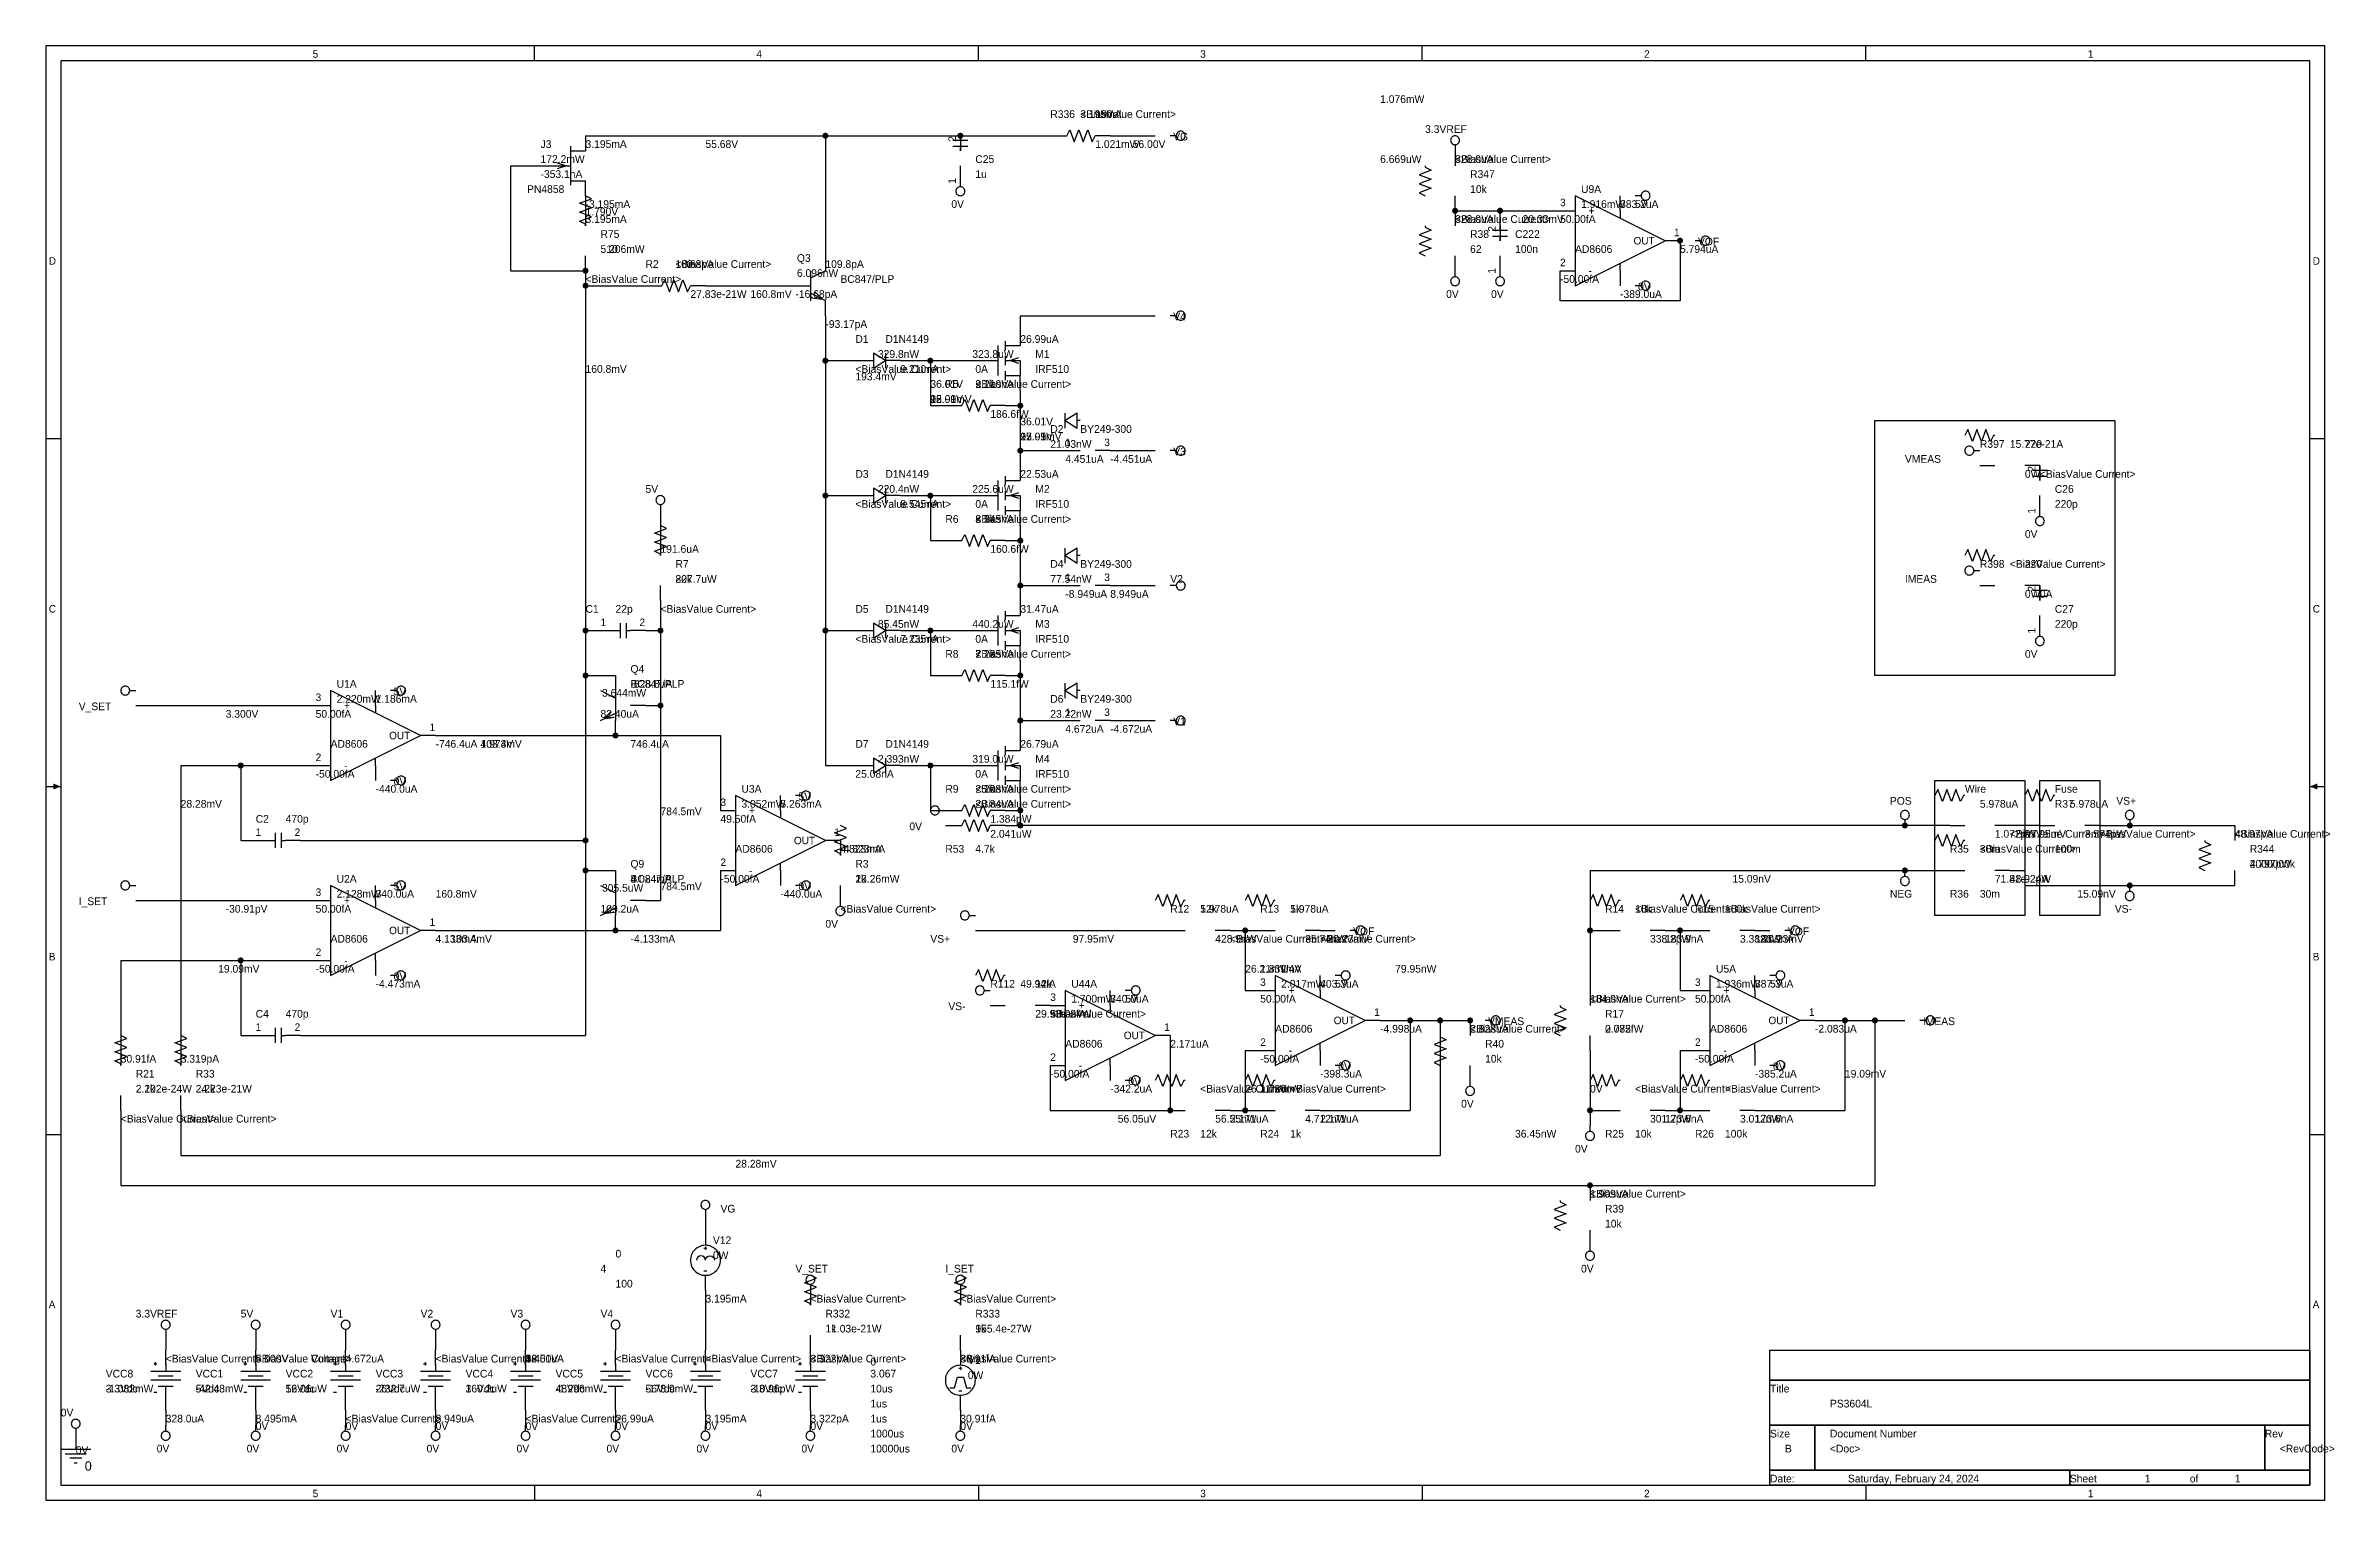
# Model space of a CAD drawing. Extents: x -0.1 to 15.2, y 0.1 to 9.8.
import ezdxf

# ---------------------------------------------------------------- set-up
doc = ezdxf.new("R2010")
doc.units = 0

msp = doc.modelspace()

# ---------------------------------------------------------------- texts
at = {"layer": 'COMMENTS'}
for s, p in [('Wire', (12.7, 4.8186)), ('Fuse', (13.3, 4.8186))]:
    msp.add_text(s, height=0.0514, dxfattribs=at).set_placement(p)
at = {"layer": 'PARTS'}
for s, height, p in [('3.195mA', 0.0514, (6.8, 9.3186)), ('<BiasValue Current>', 0.0514, (6.8, 9.3186)), ('3.195mA', 0.0514, (3.5, 9.1186)), ('328.0uA', 0.0514, (9.3, 9.0186)), ('<BiasValue Current>', 0.0514, (9.3, 9.0186)), ('-353.1nA', 0.0514, (3.2, 8.9186)), ('-3.195mA', 0.0514, (3.5, 8.7186)), ('3', 0.05, (10, 8.73)), ('+', 0.05, (10.19, 8.675)), ('383.2uA', 0.0514, (10.4, 8.7186)), ('3.195mA', 0.0514, (3.5, 8.6186)), ('328.0uA', 0.0514, (9.3, 8.6186)), ('<BiasValue Current>', 0.0514, (9.3, 8.6186)), ('50.00fA', 0.0514, (10, 8.6186)), ('1', 0.05, (10.76, 8.53)), ('OUT', 0.05, (10.49, 8.475)), ('5.794uA', 0.0514, (10.8, 8.4186)), ('<BiasValue Current>', 0.0514, (3.5, 8.2186)), ('<BiasValue Current>', 0.0514, (4.1, 8.3186)), ('16.68pA', 0.0514, (4.1, 8.3186)), ('109.8pA', 0.0514, (5.1, 8.3186)), ('-50.00fA', 0.0514, (10, 8.2186)), ('2', 0.05, (10, 8.33)), ('-', 0.05, (10.19, 8.275)), ('-16.68pA', 0.0514, (4.9, 8.1186)), ('-389.0uA', 0.0514, (10.4, 8.1186)), ('-93.17pA', 0.0514, (5.1, 7.9186)), ('26.99uA', 0.0514, (6.4, 7.8186)), ('<BiasValue Current>', 0.0514, (5.3, 7.6186)), ('9.210nA', 0.0514, (5.6, 7.6186)), ('0A', 0.0514, (6.1, 7.6186)), ('9.210nA', 0.0514, (6.1, 7.5186)), ('<BiasValue Current>', 0.0514, (6.1, 7.5186)), ('1', 0.05, (6.7, 7.13)), ('3', 0.05, (6.96, 7.13)), ('4.451uA', 0.0514, (6.7, 7.0186)), ('-4.451uA', 0.0514, (7, 7.0186)), ('15.77e-21A', 0.0514, (13, 7.1186)), ('22.53uA', 0.0514, (6.4, 6.9186)), ('<BiasValue Current>', 0.0514, (13.2, 6.9186)), ('<BiasValue Current>', 0.0514, (5.3, 6.7186)), ('8.545nA', 0.0514, (5.6, 6.7186)), ('0A', 0.0514, (6.1, 6.7186)), ('8.545nA', 0.0514, (6.1, 6.6186)), ('<BiasValue Current>', 0.0514, (6.1, 6.6186)), ('191.6uA', 0.0514, (4, 6.4186)), ('1', 0.05, (6.7, 6.23)), ('3', 0.05, (6.96, 6.23)), ('<BiasValue Current>', 0.0514, (13, 6.3186)), ('-8.949uA', 0.0514, (6.7, 6.1186)), ('8.949uA', 0.0514, (7, 6.1186)), ('0A', 0.0514, (13.2, 6.1186)), ('1', 0.05, (3.6, 5.93)), ('2', 0.05, (3.86, 5.93)), ('<BiasValue Current>', 0.0514, (4, 6.0186)), ('31.47uA', 0.0514, (6.4, 6.0186)), ('<BiasValue Current>', 0.0514, (5.3, 5.8186)), ('7.235nA', 0.0514, (5.6, 5.8186)), ('0A', 0.0514, (6.1, 5.8186)), ('<BiasValue Current>', 0.0514, (6.1, 5.7186)), ('7.235nA', 0.0514, (6.1, 5.7186)), ('-828.8uA', 0.0514, (3.8, 5.5186)), ('3', 0.05, (1.7, 5.43)), ('50.00fA', 0.0514, (1.7, 5.3186)), ('+', 0.05, (1.89, 5.375)), ('1.186mA', 0.0514, (2.1, 5.4186)), ('82.40uA', 0.0514, (3.6, 5.3186)), ('1', 0.05, (6.7, 5.33)), ('3', 0.05, (6.96, 5.33)), ('OUT', 0.05, (2.19, 5.175)), ('1', 0.05, (2.46, 5.23)), ('4.672uA', 0.0514, (6.7, 5.2186)), ('-4.672uA', 0.0514, (7, 5.2186)), ('2', 0.05, (1.7, 5.03)), ('-746.4uA', 0.0514, (2.5, 5.1186)), ('746.4uA', 0.0514, (3.8, 5.1186)), ('26.79uA', 0.0514, (6.4, 5.1186)), ('-50.00fA', 0.0514, (1.7, 4.9186)), ('-', 0.05, (1.89, 4.975)), ('25.08nA', 0.0514, (5.3, 4.9186)), ('0A', 0.0514, (6.1, 4.9186)), ('-440.0uA', 0.0514, (2.1, 4.8186)), ('3', 0.05, (4.4, 4.73)), ('5.263mA', 0.0514, (4.8, 4.7186)), ('<BiasValue Current>', 0.0514, (6.1, 4.8186)), ('<BiasValue Current>', 0.0514, (6.1, 4.7186)), ('25.08nA', 0.0514, (6.1, 4.8186)), ('20.84uA', 0.0514, (6.1, 4.7186)), ('5.978uA', 0.0514, (12.8, 4.7186)), ('5.978uA', 0.0514, (13.4, 4.7186)), ('1', 0.05, (1.3, 4.53)), ('2', 0.05, (1.56, 4.53)), ('49.50fA', 0.0514, (4.4, 4.6186)), ('+', 0.05, (4.59, 4.675)), ('1', 0.05, (5.16, 4.53)), ('OUT', 0.05, (4.89, 4.475)), ('4.823mA', 0.0514, (5.2, 4.4186)), ('-4.823mA', 0.0514, (5.2, 4.4186)), ('<BiasValue Current>', 0.0514, (12.8, 4.4186)), ('<BiasValue Current>', 0.0514, (13, 4.5186)), ('<BiasValue Current>', 0.0514, (13.6, 4.5186)), ('48.97pA', 0.0514, (14.5, 4.5186)), ('<BiasValue Current>', 0.0514, (14.5, 4.5186)), ('2', 0.05, (4.4, 4.33)), ('-', 0.05, (4.59, 4.275)), ('3', 0.05, (1.7, 4.13)), ('340.0uA', 0.0514, (2.1, 4.1186)), ('4.024mA', 0.0514, (3.8, 4.2186)), ('-50.00fA', 0.0514, (4.4, 4.2186)), ('-440.0uA', 0.0514, (4.8, 4.1186)), ('48.92pA', 0.0514, (13, 4.2186)), ('50.00fA', 0.0514, (1.7, 4.0186)), ('+', 0.05, (1.89, 4.075)), ('1', 0.05, (2.46, 3.93)), ('109.2uA', 0.0514, (3.6, 4.0186)), ('<BiasValue Current>', 0.0514, (5.2, 4.0186)), ('5.978uA', 0.0514, (7.6, 4.0186)), ('5.978uA', 0.0514, (8.2, 4.0186)), ('<BiasValue Current>', 0.0514, (10.5, 4.0186)), ('<BiasValue Current>', 0.0514, (11.1, 4.0186)), ('OUT', 0.05, (2.19, 3.875)), ('4.133mA', 0.0514, (2.5, 3.8186)), ('-4.133mA', 0.0514, (3.8, 3.8186)), ('<BiasValue Current>', 0.0514, (7.8, 3.8186)), ('<BiasValue Current>', 0.0514, (8.4, 3.8186)), ('183.9nA', 0.0514, (10.7, 3.8186)), ('183.9nA', 0.0514, (11.3, 3.8186)), ('-50.00fA', 0.0514, (1.7, 3.6186)), ('2', 0.05, (1.7, 3.73)), ('-', 0.05, (1.89, 3.675)), ('-4.473mA', 0.0514, (2.1, 3.5186)), ('49.94fA', 0.0514, (6.4, 3.5186)), ('3', 0.05, (8, 3.53)), ('+', 0.05, (8.19, 3.475)), ('403.3uA', 0.0514, (8.4, 3.5186)), ('3', 0.05, (10.9, 3.53)), ('+', 0.05, (11.09, 3.475)), ('387.3uA', 0.0514, (11.3, 3.5186)), ('3', 0.05, (6.6, 3.43)), ('50.00fA', 0.0514, (6.6, 3.3186)), ('<BiasValue Current>', 0.0514, (6.6, 3.3186)), ('+', 0.05, (6.79, 3.375)), ('340.0uA', 0.0514, (7, 3.4186)), ('50.00fA', 0.0514, (8, 3.4186)), ('1', 0.05, (8.76, 3.33)), ('<BiasValue Current>', 0.0514, (10.2, 3.4186)), ('184.0nA', 0.0514, (10.2, 3.4186)), ('50.00fA', 0.0514, (10.9, 3.4186)), ('1', 0.05, (11.66, 3.33)), ('1', 0.05, (1.3, 3.23)), ('2', 0.05, (1.56, 3.23)), ('OUT', 0.05, (7.09, 3.175)), ('1', 0.05, (7.36, 3.23)), ('OUT', 0.05, (8.49, 3.275)), ('-4.998uA', 0.0514, (8.8, 3.2186)), ('<BiasValue Current>', 0.0514, (9.4, 3.2186)), ('2.828uA', 0.0514, (9.4, 3.2186)), ('OUT', 0.05, (11.39, 3.275)), ('-2.083uA', 0.0514, (11.7, 3.2186)), ('30.91fA', 0.0514, (0.4, 3.0186)), ('3.319pA', 0.0514, (0.8, 3.0186)), ('2', 0.05, (6.6, 3.03)), ('2.171uA', 0.0514, (7.4, 3.1186)), ('-50.00fA', 0.0514, (8, 3.0186)), ('2', 0.05, (8, 3.13)), ('-', 0.05, (8.19, 3.075)), ('-50.00fA', 0.0514, (10.9, 3.0186)), ('2', 0.05, (10.9, 3.13)), ('-', 0.05, (11.09, 3.075)), ('-50.00fA', 0.0514, (6.6, 2.9186)), ('-', 0.05, (6.79, 2.975)), ('-398.3uA', 0.0514, (8.4, 2.9186)), ('-385.2uA', 0.0514, (11.3, 2.9186)), ('-342.2uA', 0.0514, (7, 2.8186)), ('<BiasValue Current>', 0.0514, (7.6, 2.8186)), ('<BiasValue Current>', 0.0514, (8.2, 2.8186)), ('<BiasValue Current>', 0.0514, (10.5, 2.8186)), ('<BiasValue Current>', 0.0514, (11.1, 2.8186)), ('<BiasValue Current>', 0.0514, (0.4, 2.6186)), ('<BiasValue Current>', 0.0514, (0.8, 2.6186)), ('2.171uA', 0.0514, (7.8, 2.6186)), ('2.171uA', 0.0514, (8.4, 2.6186)), ('173.6nA', 0.0514, (10.7, 2.6186)), ('173.6nA', 0.0514, (11.3, 2.6186)), ('<BiasValue Current>', 0.0514, (10.2, 2.1186)), ('1.909uA', 0.0514, (10.2, 2.1186)), ('3.195mA', 0.0514, (4.3, 1.4186)), ('<BiasValue Current>', 0.0514, (5, 1.4186)), ('<BiasValue Current>', 0.0514, (6, 1.4186)), ('<BiasValue Current>', 0.0514, (0.7, 1.0186)), ('<BiasValue Current>', 0.0514, (1.3, 1.0186)), ('4.672uA', 0.0514, (1.9, 1.0186)), ('<BiasValue Current>', 0.0514, (2.5, 1.0186)), ('4.451uA', 0.0514, (3.1, 1.0186)), ('<BiasValue Current>', 0.0514, (3.7, 1.0186)), ('<BiasValue Current>', 0.0514, (4.3, 1.0186)), ('3.322pA', 0.0514, (5, 1.0186)), ('<BiasValue Current>', 0.0514, (5, 1.0186)), ('30.91fA', 0.0514, (6, 1.0186)), ('<BiasValue Current>', 0.0514, (6, 1.0186)), ('328.0uA', 0.0514, (0.7, 0.6186)), ('8.495mA', 0.0514, (1.3, 0.6186)), ('<BiasValue Current>', 0.0514, (1.9, 0.6186)), ('8.949uA', 0.0514, (2.5, 0.6186)), ('<BiasValue Current>', 0.0514, (3.1, 0.6186)), ('26.99uA', 0.0514, (3.7, 0.6186)), ('3.195mA', 0.0514, (4.3, 0.6186)), ('3.322pA', 0.0514, (5, 0.6186)), ('30.91fA', 0.0514, (6, 0.6186))]:
    msp.add_text(s, height=height, dxfattribs=at).set_placement(p)
for s, p in [('2', (5.97, 9.16)), ('1', (5.97, 8.88)), ('2', (9.57, 8.56)), ('1', (9.57, 8.28)), ('2', (13.17, 6.96)), ('1', (13.17, 6.68)), ('2', (13.17, 6.16)), ('1', (13.17, 5.88))]:
    msp.add_text(s, height=0.05, rotation=90, dxfattribs=at).set_placement(p)
at = {"layer": 'PARTTEXT'}
for s, height, p in [('1.076mW', 0.0514, (8.8, 9.4186)), ('R336', 0.0514, (6.6, 9.3186)), ('100', 0.0514, (6.9, 9.3186)), ('J3', 0.0514, (3.2, 9.1186)), ('1.021mW', 0.0514, (6.9, 9.1186)), ('VG', 0.0514, (7.42, 9.1686)), ('3.3VREF', 0.0514, (9.1, 9.2186)), ('172.2mW', 0.0514, (3.2, 9.0186)), ('C25', 0.0514, (6.1, 9.0186)), ('6.669uW', 0.0514, (8.8, 9.0186)), ('PN4858', 0.0514, (3.11, 8.8186)), ('1u', 0.0514, (6.1, 8.9186)), ('10k', 0.0514, (9.4, 8.8186)), ('R347', 0.0514, (9.4, 8.9186)), ('U9A', 0.0514, (10.14, 8.8186)), ('0V', 0.0514, (5.94, 8.7186)), ('1.916mW', 0.0514, (10.14, 8.7186)), ('5V', 0.0514, (10.5, 8.7186)), ('R75', 0.0514, (3.6, 8.5186)), ('R38', 0.0514, (9.4, 8.5186)), ('C222', 0.0514, (9.7, 8.5186)), ('510', 0.0514, (3.6, 8.4186)), ('5.206mW', 0.0514, (3.6, 8.4186)), ('Q3', 0.0514, (4.91, 8.3586)), ('62', 0.0514, (9.4, 8.4186)), ('100n', 0.0514, (9.7, 8.4186)), ('AD8606', 0.0514, (10.1, 8.4186)), ('VOF', 0.0514, (10.92, 8.4686)), ('R2', 0.0514, (3.9, 8.3186)), ('100', 0.0514, (4.1, 8.3186)), ('6.096nW', 0.0514, (4.91, 8.2586)), ('BC847/PLP', 0.0514, (5.2, 8.2186)), ('27.83e-21W', 0.0514, (4.2, 8.1186)), ('0V', 0.0514, (9.24, 8.1186)), ('0V', 0.0514, (9.54, 8.1186)), ('0V', 0.0514, (10.52, 8.1686)), ('V4', 0.0514, (7.42, 7.9686)), ('D1', 0.0514, (5.3, 7.8186)), ('D1N4149', 0.0514, (5.5, 7.8186)), ('329.8nW', 0.0514, (5.45, 7.7186)), ('323.8uW', 0.0514, (6.08, 7.7186)), ('M1', 0.0514, (6.5, 7.7186)), ('IRF510', 0.0514, (6.5, 7.6186)), ('R5', 0.0514, (5.9, 7.5186)), ('2.2k', 0.0514, (6.1, 7.5186)), ('186.6fW', 0.0514, (6.2, 7.3186)), ('D2', 0.0514, (6.6, 7.2186)), ('BY249-300', 0.0514, (6.8, 7.2186)), ('21.03nW', 0.0514, (6.6, 7.1186)), ('V3', 0.0514, (7.42, 7.0686)), ('VMEAS', 0.0514, (12.3, 7.0186)), ('R397', 0.0514, (12.8, 7.1186)), ('220', 0.0514, (13.1, 7.1186)), ('5V', 0.0514, (3.9, 6.8186)), ('D3', 0.0514, (5.3, 6.9186)), ('220.4nW', 0.0514, (5.45, 6.8186)), ('D1N4149', 0.0514, (5.5, 6.9186)), ('225.6uW', 0.0514, (6.08, 6.8186)), ('M2', 0.0514, (6.5, 6.8186)), ('0W', 0.0514, (13.1, 6.9186)), ('C26', 0.0514, (13.3, 6.8186)), ('IRF510', 0.0514, (6.5, 6.7186)), ('220p', 0.0514, (13.3, 6.7186)), ('R6', 0.0514, (5.9, 6.6186)), ('2.2k', 0.0514, (6.1, 6.6186)), ('0V', 0.0514, (13.1, 6.5186)), ('160.6fW', 0.0514, (6.2, 6.4186)), ('807.7uW', 0.0514, (4.1, 6.2186)), ('22k', 0.0514, (4.1, 6.2186)), ('R7', 0.0514, (4.1, 6.3186)), ('77.54nW', 0.0514, (6.6, 6.2186)), ('D4', 0.0514, (6.6, 6.3186)), ('BY249-300', 0.0514, (6.8, 6.3186)), ('V2', 0.0514, (7.4, 6.2186)), ('IMEAS', 0.0514, (12.3, 6.2186)), ('R398', 0.0514, (12.8, 6.3186)), ('220', 0.0514, (13.1, 6.3186)), ('0W', 0.0514, (13.1, 6.1186)), ('C1', 0.0514, (3.5, 6.0186)), ('22p', 0.0514, (3.7, 6.0186)), ('D5', 0.0514, (5.3, 6.0186)), ('85.45nW', 0.0514, (5.45, 5.9186)), ('D1N4149', 0.0514, (5.5, 6.0186)), ('440.2uW', 0.0514, (6.08, 5.9186)), ('M3', 0.0514, (6.5, 5.9186)), ('C27', 0.0514, (13.3, 6.0186)), ('220p', 0.0514, (13.3, 5.9186)), ('IRF510', 0.0514, (6.5, 5.8186)), ('Q4', 0.0514, (3.8, 5.6186)), ('R8', 0.0514, (5.9, 5.7186)), ('2.2k', 0.0514, (6.1, 5.7186)), ('0V', 0.0514, (13.1, 5.7186)), ('U1A', 0.0514, (1.84, 5.5186)), ('5V', 0.0514, (2.22, 5.4686)), ('3.644mW', 0.0514, (3.61, 5.4586)), ('BC847/PLP', 0.0514, (3.8, 5.5186)), ('115.1fW', 0.0514, (6.2, 5.5186)), ('V_SET', 0.0514, (0.12, 5.3686)), ('2.220mW', 0.0514, (1.84, 5.4186)), ('23.22nW', 0.0514, (6.6, 5.3186)), ('D6', 0.0514, (6.6, 5.4186)), ('BY249-300', 0.0514, (6.8, 5.4186)), ('V1', 0.0514, (7.42, 5.2686)), ('AD8606', 0.0514, (1.8, 5.1186)), ('D7', 0.0514, (5.3, 5.1186)), ('2.393nW', 0.0514, (5.45, 5.0186)), ('D1N4149', 0.0514, (5.5, 5.1186)), ('319.0uW', 0.0514, (6.08, 5.0186)), ('M4', 0.0514, (6.5, 5.0186)), ('0V', 0.0514, (2.22, 4.8686)), ('IRF510', 0.0514, (6.5, 4.9186)), ('3.052mW', 0.0514, (4.54, 4.7186)), ('U3A', 0.0514, (4.54, 4.8186)), ('5V', 0.0514, (4.92, 4.7686)), ('R9', 0.0514, (5.9, 4.8186)), ('2.2k', 0.0514, (6.1, 4.8186)), ('POS', 0.0514, (12.2, 4.7386)), ('R37', 0.0514, (13.3, 4.7186)), ('VS+', 0.0514, (13.71, 4.7386)), ('C2', 0.0514, (1.3, 4.6186)), ('470p', 0.0514, (1.5, 4.6186)), ('0V', 0.0514, (5.66, 4.5686)), ('1.384pW', 0.0514, (6.2, 4.6186)), ('AD8606', 0.0514, (4.5, 4.4186)), ('R53', 0.0514, (5.9, 4.4186)), ('4.7k', 0.0514, (6.1, 4.4186)), ('2.041uW', 0.0514, (6.2, 4.5186)), ('R35', 0.0514, (12.6, 4.4186)), ('30m', 0.0514, (12.8, 4.4186)), ('1.072pW', 0.0514, (12.9, 4.5186)), ('100m', 0.0514, (13.3, 4.4186)), ('3.574pW', 0.0514, (13.5, 4.5186)), ('R344', 0.0514, (14.6, 4.4186)), ('Q9', 0.0514, (3.8, 4.3186)), ('R3', 0.0514, (5.3, 4.3186)), ('4.797pW', 0.0514, (14.6, 4.3186)), ('2000000k', 0.0514, (14.6, 4.3186)), ('2.128mW', 0.0514, (1.84, 4.1186)), ('U2A', 0.0514, (1.84, 4.2186)), ('5V', 0.0514, (2.22, 4.1686)), ('305.5uW', 0.0514, (3.61, 4.1586)), ('BC847/PLP', 0.0514, (3.8, 4.2186)), ('0V', 0.0514, (4.92, 4.1686)), ('23.26mW', 0.0514, (5.3, 4.2186)), ('1k', 0.0514, (5.3, 4.2186)), ('NEG', 0.0514, (12.2, 4.1186)), ('R36', 0.0514, (12.6, 4.1186)), ('30m', 0.0514, (12.8, 4.1186)), ('71.81e-24W', 0.0514, (12.9, 4.2186)), ('I_SET', 0.0514, (0.12, 4.0686)), ('0V', 0.0514, (5.1, 3.9186)), ('R12', 0.0514, (7.4, 4.0186)), ('12k', 0.0514, (7.6, 4.0186)), ('R13', 0.0514, (8, 4.0186)), ('1k', 0.0514, (8.2, 4.0186)), ('R14', 0.0514, (10.3, 4.0186)), ('10k', 0.0514, (10.5, 4.0186)), ('R15', 0.0514, (10.9, 4.0186)), ('100k', 0.0514, (11.1, 4.0186)), ('VS-', 0.0514, (13.7, 4.0186)), ('AD8606', 0.0514, (1.8, 3.8186)), ('VS+', 0.0514, (5.8, 3.8186)), ('428.9nW', 0.0514, (7.7, 3.8186)), ('35.74nW', 0.0514, (8.3, 3.8186)), ('VOF', 0.0514, (8.62, 3.8686)), ('338.2pW', 0.0514, (10.6, 3.8186)), ('3.382nW', 0.0514, (11.2, 3.8186)), ('VOF', 0.0514, (11.52, 3.8686)), ('U4A', 0.0514, (8.14, 3.6186)), ('79.95nW', 0.0514, (8.9, 3.6186)), ('U5A', 0.0514, (11.04, 3.6186)), ('0V', 0.0514, (2.22, 3.5686)), ('R112', 0.0514, (6.2, 3.5186)), ('12k', 0.0514, (6.5, 3.5186)), ('U44A', 0.0514, (6.74, 3.5186)), ('2.017mW', 0.0514, (8.14, 3.5186)), ('5V', 0.0514, (8.5, 3.5186)), ('1.936mW', 0.0514, (11.04, 3.5186)), ('5V', 0.0514, (11.4, 3.5186)), ('C4', 0.0514, (1.3, 3.3186)), ('470p', 0.0514, (1.5, 3.3186)), ('VS-', 0.0514, (5.92, 3.3686)), ('29.93e-24W', 0.0514, (6.5, 3.3186)), ('1.700mW', 0.0514, (6.74, 3.4186)), ('5V', 0.0514, (7.1, 3.4186)), ('R17', 0.0514, (10.3, 3.3186)), ('AD8606', 0.0514, (8.1, 3.2186)), ('VMEAS', 0.0514, (9.52, 3.2686)), ('0.082', 0.0514, (10.3, 3.2186)), ('2.775fW', 0.0514, (10.3, 3.2186)), ('AD8606', 0.0514, (11, 3.2186)), ('IMEAS', 0.0514, (12.42, 3.2686)), ('AD8606', 0.0514, (6.7, 3.1186)), ('10k', 0.0514, (9.5, 3.0186)), ('R40', 0.0514, (9.5, 3.1186)), ('R21', 0.0514, (0.5, 2.9186)), ('R33', 0.0514, (0.9, 2.9186)), ('0V', 0.0514, (7.12, 2.8686)), ('0V', 0.0514, (8.52, 2.9686)), ('0V', 0.0514, (11.42, 2.9686)), ('2.2k', 0.0514, (0.5, 2.8186)), ('2.102e-24W', 0.0514, (0.5, 2.8186)), ('2.2k', 0.0514, (0.9, 2.8186)), ('24.23e-21W', 0.0514, (0.9, 2.8186)), ('0V', 0.0514, (9.34, 2.7186)), ('56.55nW', 0.0514, (7.7, 2.6186)), ('4.712nW', 0.0514, (8.3, 2.6186)), ('301.2pW', 0.0514, (10.6, 2.6186)), ('3.012nW', 0.0514, (11.2, 2.6186)), ('R23', 0.0514, (7.4, 2.5186)), ('12k', 0.0514, (7.6, 2.5186)), ('R24', 0.0514, (8, 2.5186)), ('1k', 0.0514, (8.2, 2.5186)), ('36.45nW', 0.0514, (9.7, 2.5186)), ('0V', 0.0514, (10.1, 2.4186)), ('R25', 0.0514, (10.3, 2.5186)), ('10k', 0.0514, (10.5, 2.5186)), ('R26', 0.0514, (10.9, 2.5186)), ('100k', 0.0514, (11.1, 2.5186)), ('VG', 0.0514, (4.4, 2.0186)), ('R39', 0.0514, (10.3, 2.0186)), ('V12', 0.0514, (4.35, 1.8086)), ('10k', 0.0514, (10.3, 1.9186)), ('0', 0.0514, (3.7, 1.7186)), ('0W', 0.0514, (4.35, 1.7086)), ('4', 0.0514, (3.6, 1.6186)), ('100', 0.0514, (3.7, 1.5186)), ('V_SET', 0.0514, (4.9, 1.6186)), ('I_SET', 0.0514, (5.9, 1.6186)), ('0V', 0.0514, (10.14, 1.6186)), ('3.3VREF', 0.0514, (0.5, 1.3186)), ('5V', 0.0514, (1.2, 1.3186)), ('V1', 0.0514, (1.8, 1.3186)), ('V2', 0.0514, (2.4, 1.3186)), ('V3', 0.0514, (3, 1.3186)), ('V4', 0.0514, (3.6, 1.3186)), ('1k', 0.0514, (5.1, 1.2186)), ('11.03e-21W', 0.0514, (5.1, 1.2186)), ('R332', 0.0514, (5.1, 1.3186)), ('955.4e-27W', 0.0514, (6.1, 1.2186)), ('1k', 0.0514, (6.1, 1.2186)), ('R333', 0.0514, (6.1, 1.3186)), ('VCC8', 0.0514, (0.3, 0.9186)), ('VCC1', 0.0514, (0.9, 0.9186)), ('VCC2', 0.0514, (1.5, 0.9186)), ('VCC3', 0.0514, (2.1, 0.9186)), ('VCC4', 0.0514, (2.7, 0.9186)), ('VCC5', 0.0514, (3.3, 0.9186)), ('VCC6', 0.0514, (3.9, 0.9186)), ('VCC7', 0.0514, (4.6, 0.9186)), ('3.067', 0.0514, (5.4, 0.9186)), ('0', 0.0514, (5.4, 0.9986)), ('V1', 0.0514, (6.05, 1.0086)), ('0W', 0.0514, (6.05, 0.9086)), ('3.3Vdc', 0.0514, (0.3, 0.8186)), ('-1.082mW', 0.0514, (0.3, 0.8186)), ('5Vdc', 0.0514, (0.9, 0.8186)), ('-42.48mW', 0.0514, (0.9, 0.8186)), ('56.06uW', 0.0514, (1.5, 0.8186)), ('12Vdc', 0.0514, (1.5, 0.8186)), ('-232.7uW', 0.0514, (2.1, 0.8186)), ('26Vdc', 0.0514, (2.1, 0.8186)), ('36Vdc', 0.0514, (2.7, 0.8186)), ('160.2uW', 0.0514, (2.7, 0.8186)), ('48Vdc', 0.0514, (3.3, 0.8186)), ('-1.296mW', 0.0514, (3.3, 0.8186)), ('56Vdc', 0.0514, (3.9, 0.8186)), ('-178.9mW', 0.0514, (3.9, 0.8186)), ('3.3Vdc', 0.0514, (4.6, 0.8186)), ('-10.96pW', 0.0514, (4.6, 0.8186)), ('10us', 0.0514, (5.4, 0.8186)), ('1us', 0.0514, (5.4, 0.7186)), ('Title', 0.0514, (11.4, 0.8186)), ('0V', 0.0514, (0, 0.6586)), ('1us', 0.0514, (5.4, 0.6186)), ('0V', 0.0514, (0.64, 0.4186)), ('0V', 0.0514, (1.24, 0.4186)), ('0V', 0.0514, (1.84, 0.4186)), ('0V', 0.0514, (2.44, 0.4186)), ('0V', 0.0514, (3.04, 0.4186)), ('0V', 0.0514, (3.64, 0.4186)), ('0V', 0.0514, (4.24, 0.4186)), ('0V', 0.0514, (4.94, 0.4186)), ('1000us', 0.0514, (5.4, 0.5186)), ('10000us', 0.0514, (5.4, 0.4186)), ('0V', 0.0514, (5.94, 0.4186)), ('Size', 0.0514, (11.4, 0.5186)), ('Document Number', 0.0514, (11.8, 0.5186)), ('Rev', 0.0514, (14.7, 0.5186)), ('0', 0.0628, (0.16, 0.2972)), ('Date:', 0.0514, (11.4, 0.2186)), ('Sheet', 0.0514, (13.4, 0.2186)), ('of', 0.0514, (14.2, 0.2186))]:
    msp.add_text(s, height=height, dxfattribs=at).set_placement(p)
at = {"layer": 'TITLE'}
for s, height, p in [('5', 0.05, (1.68, 9.72)), ('4', 0.05, (4.64, 9.72)), ('3', 0.05, (7.6, 9.72)), ('2', 0.05, (10.56, 9.72)), ('1', 0.05, (13.52, 9.72)), ('D', 0.05, (-0.08, 8.34)), ('D', 0.05, (15.02, 8.34)), ('C', 0.05, (-0.08, 6.02)), ('C', 0.05, (15.02, 6.02)), ('B', 0.05, (-0.08, 3.7)), ('B', 0.05, (15.02, 3.7)), ('A', 0.05, (-0.08, 1.38)), ('A', 0.05, (15.02, 1.38)), ('PS3604L', 0.0514, (11.8, 0.7186)), ('B', 0.0514, (11.5, 0.4186)), ('<Doc>', 0.0514, (11.8, 0.4186)), ('<RevCode>', 0.0514, (14.8, 0.4186)), ('5', 0.05, (1.68, 0.12)), ('4', 0.05, (4.64, 0.12)), ('3', 0.05, (7.6, 0.12)), ('2', 0.05, (10.56, 0.12)), ('Saturday, February 24, 2024', 0.0514, (11.92, 0.2186)), ('1', 0.05, (13.52, 0.12)), ('1', 0.0514, (13.9, 0.2186)), ('1', 0.0514, (14.5, 0.2186))]:
    msp.add_text(s, height=height, dxfattribs=at).set_placement(p)
at = {"layer": 'WIRETEXT'}
for s, p in [('55.68V', (4.3, 9.1186)), ('56.00V', (7.15, 9.1186)), ('1.790V', (3.5, 8.6686)), ('20.33mV', (9.75, 8.6186)), ('160.8mV', (4.6, 8.1186)), ('160.8mV', (3.5, 7.6186)), ('193.4mV', (5.3, 7.5686)), ('36.01V', (5.8, 7.5186)), ('98.00mV', (5.8, 7.4186)), ('25.99V', (5.8, 7.4186)), ('12.01V', (5.8, 7.4186)), ('36.01V', (6.4, 7.2686)), ('97.95mV', (6.4, 7.1686)), ('25.99V', (6.4, 7.1686)), ('12.01V', (6.4, 7.1686)), ('3.300V', (1.1, 5.3186)), ('4.973V', (2.8, 5.1186)), ('103.4mV', (2.8, 5.1186)), ('28.28mV', (0.8, 4.7186)), ('784.5mV', (4, 4.6686)), ('97.95mV', (13.1, 4.5186)), ('160.8mV', (2.5, 4.1186)), ('160.8mV', (2.5, 4.1186)), ('784.5mV', (4, 4.1686)), ('15.09nV', (11.15, 4.2186)), ('15.09nV', (13.45, 4.1186)), ('-30.91pV', (1.1, 4.0186)), ('103.4mV', (2.6, 3.8186)), ('97.95mV', (6.75, 3.8186)), ('20.23mV', (8.45, 3.8186)), ('20.23mV', (11.35, 3.8186)), ('19.09mV', (1.05, 3.6186)), ('26.21mV', (7.9, 3.6186)), ('1.839mV', (8, 3.6186)), ('19.09mV', (11.9, 2.9186)), ('26.11mV', (7.9, 2.8186)), ('1.736mV', (8, 2.8186)), ('0V', (10.2, 2.8186)), ('56.05uV', (7.05, 2.6186)), ('28.28mV', (4.5, 2.3186)), ('5.000V', (1.3, 1.0186)), ('<BiasValue Voltage>', (1.3, 1.0186)), ('48.00V', (3.1, 1.0186)), ('36.00V', (3.1, 1.0186)), ('56.00V', (3.1, 1.0186)), ('26.00V', (3.1, 1.0186)), ('12.00V', (3.1, 1.0186)), ('0V', (1.3, 0.5686)), ('0V', (1.3, 0.5686)), ('0V', (1.9, 0.5686)), ('0V', (2.5, 0.5686)), ('0V', (3.1, 0.5686)), ('0V', (3.7, 0.5686)), ('0V', (4.3, 0.5686)), ('0V', (5, 0.5686)), ('0V', (6, 0.5686)), ('0V', (0.1, 0.4086))]:
    msp.add_text(s, height=0.0514, dxfattribs=at).set_placement(p)

# ---------------------------------------------------------------- linework, layer by layer
at = {"layer": 'COMMENTS'}
for points in [[(12.1, 7.3), (13.7, 7.3), (13.7, 5.6), (12.1, 5.6)], [(12.5, 4.9), (13.1, 4.9), (13.1, 4), (12.5, 4)], [(13.2, 4.9), (13.6, 4.9), (13.6, 4), (13.2, 4)]]:
    msp.add_lwpolyline(points, close=True, dxfattribs=at)
at = {"layer": 'PARTS'}
for p, q in [((3.5, 9.2), (3.5, 9.1)), ((6, 9.2), (6, 9.1)), ((6.6, 9.2), (6.7, 9.2)), ((7, 9.2), (6.9, 9.2)), ((9.3, 9.1), (9.3, 9)), ((3.2, 9), (3.3, 9)), ((3.5, 8.8), (3.5, 8.9)), ((6, 8.9), (6, 9)), ((9.3, 8.7), (9.3, 8.8)), ((3.5, 8.7), (3.5, 8.6)), ((9.3, 8.7), (9.3, 8.6)), ((9.6, 8.6), (9.6, 8.5)), ((10, 8.7), (10.1, 8.7)), ((3.5, 8.3), (3.5, 8.4)), ((5.1, 8.4), (5.1, 8.3)), ((9.3, 8.3), (9.3, 8.4)), ((9.6, 8.3), (9.6, 8.4)), ((10.8, 8.5), (10.7, 8.5)), ((10, 8.3), (10.1, 8.3)), ((3.9, 8.2), (4, 8.2)), ((4.3, 8.2), (4.2, 8.2)), ((4.9, 8.2), (5, 8.2)), ((5.1, 8), (5.1, 8.1)), ((6.4, 7.9), (6.4, 7.8)), ((5.3, 7.7), (5.4, 7.7)), ((5.6, 7.7), (5.5, 7.7)), ((6.1, 7.7), (6.2, 7.7)), ((6.4, 7.5), (6.4, 7.6)), ((5.9, 7.4), (6, 7.4)), ((6.3, 7.4), (6.2, 7.4)), ((6.7, 7.1), (6.8, 7.1)), ((7, 7.1), (6.9, 7.1)), ((6.4, 7), (6.4, 6.9)), ((12.8, 7), (12.9, 7)), ((13.2, 7), (13.1, 7)), ((13.2, 7), (13.2, 6.9)), ((5.3, 6.8), (5.4, 6.8)), ((5.6, 6.8), (5.5, 6.8)), ((6.1, 6.8), (6.2, 6.8)), ((13.2, 6.7), (13.2, 6.8)), ((6.4, 6.6), (6.4, 6.7)), ((4, 6.5), (4, 6.4)), ((5.9, 6.5), (6, 6.5)), ((6.3, 6.5), (6.2, 6.5)), ((4, 6.1), (4, 6.2)), ((6.7, 6.2), (6.8, 6.2)), ((7, 6.2), (6.9, 6.2)), ((12.8, 6.2), (12.9, 6.2)), ((13.2, 6.2), (13.1, 6.2)), ((13.2, 6.2), (13.2, 6.1)), ((6.4, 6.1), (6.4, 6)), ((13.2, 5.9), (13.2, 6)), ((3.6, 5.9), (3.7, 5.9)), ((3.9, 5.9), (3.8, 5.9)), ((5.3, 5.9), (5.4, 5.9)), ((5.6, 5.9), (5.5, 5.9)), ((6.1, 5.9), (6.2, 5.9)), ((6.4, 5.7), (6.4, 5.8)), ((3.7, 5.6), (3.7, 5.5)), ((5.9, 5.6), (6, 5.6)), ((6.3, 5.6), (6.2, 5.6)), ((1.7, 5.4), (1.8, 5.4)), ((3.9, 5.4), (3.8, 5.4)), ((2.5, 5.2), (2.4, 5.2)), ((3.7, 5.2), (3.7, 5.3)), ((6.4, 5.2), (6.4, 5.1)), ((6.7, 5.3), (6.8, 5.3)), ((7, 5.3), (6.9, 5.3)), ((1.7, 5), (1.8, 5)), ((5.3, 5), (5.4, 5)), ((5.6, 5), (5.5, 5)), ((6.1, 5), (6.2, 5)), ((6.4, 4.8), (6.4, 4.9)), ((4.4, 4.7), (4.5, 4.7)), ((5.9, 4.7), (6, 4.7)), ((5.9, 4.6), (6, 4.6)), ((6.3, 4.7), (6.2, 4.7)), ((6.3, 4.6), (6.2, 4.6)), ((12.6, 4.6), (12.7, 4.6)), ((13, 4.6), (12.9, 4.6)), ((13.2, 4.6), (13.3, 4.6)), ((13.6, 4.6), (13.5, 4.6)), ((14.5, 4.6), (14.5, 4.5)), ((1.3, 4.5), (1.4, 4.5)), ((1.6, 4.5), (1.5, 4.5)), ((5.2, 4.5), (5.1, 4.5)), ((5.2, 4.5), (5.2, 4.4)), ((3.7, 4.3), (3.7, 4.2)), ((4.4, 4.3), (4.5, 4.3)), ((12.6, 4.3), (12.7, 4.3)), ((13, 4.3), (12.9, 4.3)), ((14.5, 4.2), (14.5, 4.3)), ((5.2, 4.1), (5.2, 4.2)), ((1.7, 4.1), (1.8, 4.1)), ((3.7, 3.9), (3.7, 4)), ((3.9, 4.1), (3.8, 4.1)), ((2.5, 3.9), (2.4, 3.9)), ((7.4, 3.9), (7.5, 3.9)), ((7.8, 3.9), (7.7, 3.9)), ((8, 3.9), (8.1, 3.9)), ((8.4, 3.9), (8.3, 3.9)), ((10.3, 3.9), (10.4, 3.9)), ((10.7, 3.9), (10.6, 3.9)), ((10.9, 3.9), (11, 3.9)), ((11.3, 3.9), (11.2, 3.9)), ((1.7, 3.7), (1.8, 3.7)), ((6.2, 3.4), (6.3, 3.4)), ((6.6, 3.4), (6.5, 3.4)), ((6.6, 3.4), (6.7, 3.4)), ((8, 3.5), (8.1, 3.5)), ((10.2, 3.5), (10.2, 3.4)), ((10.9, 3.5), (11, 3.5)), ((8.8, 3.3), (8.7, 3.3)), ((9.4, 3.3), (9.4, 3.2)), ((11.7, 3.3), (11.6, 3.3)), ((0.4, 3.1), (0.4, 3)), ((0.8, 3.1), (0.8, 3)), ((1.3, 3.2), (1.4, 3.2)), ((1.6, 3.2), (1.5, 3.2)), ((7.4, 3.2), (7.3, 3.2)), ((8, 3.1), (8.1, 3.1)), ((10.2, 3.1), (10.2, 3.2)), ((10.9, 3.1), (11, 3.1)), ((6.6, 3), (6.7, 3)), ((9.4, 2.9), (9.4, 3)), ((0.4, 2.7), (0.4, 2.8)), ((0.8, 2.7), (0.8, 2.8)), ((7.4, 2.7), (7.5, 2.7)), ((7.8, 2.7), (7.7, 2.7)), ((8, 2.7), (8.1, 2.7)), ((8.4, 2.7), (8.3, 2.7)), ((10.3, 2.7), (10.4, 2.7)), ((10.7, 2.7), (10.6, 2.7)), ((10.9, 2.7), (11, 2.7)), ((11.3, 2.7), (11.2, 2.7)), ((10.2, 2.2), (10.2, 2.1)), ((4.3, 1.9), (4.3, 1.8)), ((10.2, 1.8), (10.2, 1.9)), ((4.3, 1.5), (4.3, 1.6)), ((5, 1.5), (5, 1.4)), ((6, 1.5), (6, 1.4)), ((5, 1.1), (5, 1.2)), ((6, 1.1), (6, 1.2)), ((6, 1.1), (6, 1)), ((0.7, 0.7), (0.7, 0.8)), ((1.3, 0.7), (1.3, 0.8)), ((1.9, 0.7), (1.9, 0.8)), ((2.5, 0.7), (2.5, 0.8)), ((3.1, 0.7), (3.1, 0.8)), ((3.7, 0.7), (3.7, 0.8)), ((4.3, 0.7), (4.3, 0.8)), ((5, 0.7), (5, 0.8)), ((6, 0.7), (6, 0.8))]:
    msp.add_line(p, q, dxfattribs=at)
for points in [[(5.95, 9.17), (6.05, 9.17)], [(6, 9.17), (6, 9.2)], [(6.7, 9.2), (6.71, 9.2)], [(6.71, 9.2), (6.73, 9.24)], [(6.73, 9.24), (6.76, 9.16)], [(6.76, 9.16), (6.79, 9.24)], [(6.79, 9.24), (6.82, 9.16)], [(6.82, 9.16), (6.85, 9.24)], [(6.85, 9.24), (6.88, 9.16)], [(6.88, 9.16), (6.9, 9.2)], [(7.44, 9.2), (7.4, 9.2)], [(3.31, 9.02), (3.37, 9), (3.31, 8.98)], [(3.4, 9.13), (3.4, 8.87)], [(3.4, 9.1), (3.5, 9.1)], [(5.95, 9.13), (6.05, 9.13)], [(6, 9.1), (6, 9.13)], [(9.3, 9.14), (9.3, 9.1)], [(3.3, 9), (3.4, 9)], [(3.4, 8.9), (3.5, 8.9)], [(6, 8.86), (6, 8.9)], [(9.14, 8.97), (9.06, 8.94)], [(9.06, 8.94), (9.14, 8.91)], [(9.14, 8.91), (9.06, 8.88)], [(9.06, 8.88), (9.14, 8.85)], [(9.1, 9), (9.1, 8.99)], [(9.1, 8.99), (9.14, 8.97)], [(3.46, 8.75), (3.54, 8.78)], [(3.54, 8.72), (3.46, 8.75)], [(3.46, 8.69), (3.54, 8.72)], [(3.54, 8.78), (3.5, 8.8)], [(9.14, 8.85), (9.06, 8.82)], [(9.06, 8.82), (9.1, 8.8)], [(10.7, 8.5), (10.1, 8.8)], [(10.1, 8.8), (10.1, 8.2)], [(10.4, 8.7), (10.4, 8.8)], [(10.54, 8.8), (10.5, 8.8)], [(3.54, 8.66), (3.46, 8.69)], [(3.46, 8.63), (3.54, 8.66)], [(3.5, 8.61), (3.46, 8.63)], [(3.5, 8.6), (3.5, 8.61)], [(9.14, 8.57), (9.06, 8.54)], [(9.1, 8.6), (9.1, 8.59)], [(9.1, 8.59), (9.14, 8.57)], [(9.55, 8.57), (9.65, 8.57)], [(9.6, 8.57), (9.6, 8.6)], [(10.4, 8.7), (10.4, 8.65)], [(9.06, 8.54), (9.14, 8.51)], [(9.14, 8.51), (9.06, 8.48)], [(9.06, 8.48), (9.14, 8.45)], [(9.14, 8.45), (9.06, 8.42)], [(9.06, 8.42), (9.1, 8.4)], [(9.55, 8.53), (9.65, 8.53)], [(9.6, 8.5), (9.6, 8.53)], [(10.1, 8.2), (10.7, 8.5)], [(10.94, 8.5), (10.9, 8.5)], [(5.1, 8.3), (5, 8.25)], [(5, 8.3), (5, 8.1)], [(9.3, 8.26), (9.3, 8.3)], [(9.6, 8.26), (9.6, 8.3)], [(10.4, 8.3), (10.4, 8.35)], [(10.4, 8.3), (10.4, 8.2)], [(4, 8.2), (4.01, 8.2)], [(4.01, 8.2), (4.03, 8.24)], [(4.03, 8.24), (4.06, 8.16)], [(4.06, 8.16), (4.09, 8.24)], [(4.09, 8.24), (4.12, 8.16)], [(4.12, 8.16), (4.15, 8.24)], [(4.15, 8.24), (4.18, 8.16)], [(4.18, 8.16), (4.2, 8.2)], [(5.1, 8.1), (5, 8.15)], [(5.01, 8.12), (5.08, 8.11), (5.03, 8.16)], [(10.54, 8.2), (10.5, 8.2)], [(7.44, 8), (7.4, 8)], [(6.25, 7.8), (6.25, 7.6)], [(6.3, 7.83), (6.3, 7.77)], [(6.3, 7.8), (6.4, 7.8)], [(5.4, 7.7), (5.42, 7.7)], [(5.42, 7.75), (5.42, 7.65), (5.5, 7.7), (5.42, 7.75)], [(5.5, 7.75), (5.5, 7.65)], [(6.2, 7.7), (6.25, 7.7)], [(6.3, 7.73), (6.3, 7.67)], [(6.3, 7.7), (6.4, 7.7)], [(6.39, 7.68), (6.33, 7.7), (6.39, 7.72)], [(6.4, 7.7), (6.4, 7.6)], [(6.3, 7.63), (6.3, 7.57)], [(6.3, 7.6), (6.4, 7.6)], [(6, 7.4), (6.01, 7.4)], [(6.01, 7.4), (6.03, 7.44)], [(6.03, 7.44), (6.06, 7.36)], [(6.06, 7.36), (6.09, 7.44)], [(6.09, 7.44), (6.12, 7.36)], [(6.12, 7.36), (6.15, 7.44)], [(6.15, 7.44), (6.18, 7.36)], [(6.18, 7.36), (6.2, 7.4)], [(6.78, 7.25), (6.78, 7.35), (6.7, 7.3), (6.78, 7.25)], [(6.7, 7.25), (6.7, 7.35)], [(6.8, 7.3), (6.78, 7.3)], [(12.72, 7.24), (12.7, 7.2)], [(12.75, 7.16), (12.72, 7.24)], [(12.78, 7.24), (12.75, 7.16)], [(12.81, 7.16), (12.78, 7.24)], [(12.84, 7.24), (12.81, 7.16)], [(12.87, 7.16), (12.84, 7.24)], [(12.89, 7.2), (12.87, 7.16)], [(12.9, 7.2), (12.89, 7.2)], [(7.44, 7.1), (7.4, 7.1)], [(12.76, 7.1), (12.8, 7.1)], [(6.25, 6.9), (6.25, 6.7)], [(6.3, 6.93), (6.3, 6.87)], [(6.3, 6.9), (6.4, 6.9)], [(13.15, 6.97), (13.25, 6.97)], [(13.15, 6.93), (13.25, 6.93)], [(13.2, 6.97), (13.2, 7)], [(13.2, 6.9), (13.2, 6.93)], [(4, 6.74), (4, 6.7)], [(5.4, 6.8), (5.42, 6.8)], [(5.42, 6.85), (5.42, 6.75), (5.5, 6.8), (5.42, 6.85)], [(5.5, 6.85), (5.5, 6.75)], [(6.2, 6.8), (6.25, 6.8)], [(6.3, 6.83), (6.3, 6.77)], [(6.3, 6.8), (6.4, 6.8)], [(6.3, 6.73), (6.3, 6.67)], [(6.39, 6.78), (6.33, 6.8), (6.39, 6.82)], [(6.4, 6.8), (6.4, 6.7)], [(3.96, 6.55), (4.04, 6.58)], [(4.04, 6.58), (4, 6.6)], [(6.3, 6.7), (6.4, 6.7)], [(13.2, 6.66), (13.2, 6.7)], [(4.04, 6.52), (3.96, 6.55)], [(3.96, 6.49), (4.04, 6.52)], [(4.04, 6.46), (3.96, 6.49)], [(3.96, 6.43), (4.04, 6.46)], [(4, 6.41), (3.96, 6.43)], [(6, 6.5), (6.01, 6.5)], [(6.01, 6.5), (6.03, 6.54)], [(6.03, 6.54), (6.06, 6.46)], [(6.06, 6.46), (6.09, 6.54)], [(6.09, 6.54), (6.12, 6.46)], [(6.12, 6.46), (6.15, 6.54)], [(6.15, 6.54), (6.18, 6.46)], [(6.18, 6.46), (6.2, 6.5)], [(6.78, 6.35), (6.78, 6.45), (6.7, 6.4), (6.78, 6.35)], [(6.7, 6.35), (6.7, 6.45)], [(12.72, 6.44), (12.7, 6.4)], [(12.75, 6.36), (12.72, 6.44)], [(12.78, 6.44), (12.75, 6.36)], [(12.81, 6.36), (12.78, 6.44)], [(12.84, 6.44), (12.81, 6.36)], [(12.87, 6.36), (12.84, 6.44)], [(4, 6.4), (4, 6.41)], [(6.8, 6.4), (6.78, 6.4)], [(12.76, 6.3), (12.8, 6.3)], [(12.89, 6.4), (12.87, 6.36)], [(12.9, 6.4), (12.89, 6.4)], [(7.44, 6.2), (7.4, 6.2)], [(13.15, 6.17), (13.25, 6.17)], [(13.15, 6.13), (13.25, 6.13)], [(13.2, 6.17), (13.2, 6.2)], [(13.2, 6.1), (13.2, 6.13)], [(6.25, 6), (6.25, 5.8)], [(6.3, 6.03), (6.3, 5.97)], [(6.3, 6), (6.4, 6)], [(3.7, 5.9), (3.73, 5.9)], [(3.73, 5.95), (3.73, 5.85)], [(3.77, 5.95), (3.77, 5.85)], [(3.77, 5.9), (3.8, 5.9)], [(5.4, 5.9), (5.42, 5.9)], [(5.42, 5.95), (5.42, 5.85), (5.5, 5.9), (5.42, 5.95)], [(5.5, 5.95), (5.5, 5.85)], [(6.2, 5.9), (6.25, 5.9)], [(6.3, 5.93), (6.3, 5.87)], [(6.3, 5.9), (6.4, 5.9)], [(6.3, 5.83), (6.3, 5.77)], [(6.39, 5.88), (6.33, 5.9), (6.39, 5.92)], [(6.4, 5.9), (6.4, 5.8)], [(13.2, 5.86), (13.2, 5.9)], [(6.3, 5.8), (6.4, 5.8)], [(0.46, 5.5), (0.5, 5.5)], [(2.4, 5.2), (1.8, 5.5)], [(1.8, 5.5), (1.8, 4.9)], [(2.1, 5.4), (2.1, 5.5)], [(2.24, 5.5), (2.2, 5.5)], [(3.6, 5.5), (3.7, 5.45)], [(3.7, 5.5), (3.7, 5.3)], [(6, 5.6), (6.01, 5.6)], [(6.01, 5.6), (6.03, 5.64)], [(6.03, 5.64), (6.06, 5.56)], [(6.06, 5.56), (6.09, 5.64)], [(6.09, 5.64), (6.12, 5.56)], [(6.12, 5.56), (6.15, 5.64)], [(6.15, 5.64), (6.18, 5.56)], [(6.18, 5.56), (6.2, 5.6)], [(6.78, 5.45), (6.78, 5.55), (6.7, 5.5), (6.78, 5.45)], [(6.7, 5.45), (6.7, 5.55)], [(6.8, 5.5), (6.78, 5.5)], [(2.1, 5.4), (2.1, 5.35)], [(3.6, 5.3), (3.7, 5.35)], [(3.69, 5.32), (3.62, 5.31), (3.67, 5.36)], [(1.8, 4.9), (2.4, 5.2)], [(7.44, 5.3), (7.4, 5.3)], [(2.1, 5), (2.1, 5.05)], [(5.42, 5.05), (5.42, 4.95), (5.5, 5), (5.42, 5.05)], [(5.5, 5.05), (5.5, 4.95)], [(6.25, 5.1), (6.25, 4.9)], [(6.3, 5.13), (6.3, 5.07)], [(6.3, 5.1), (6.4, 5.1)], [(2.1, 5), (2.1, 4.9)], [(2.24, 4.9), (2.2, 4.9)], [(5.4, 5), (5.42, 5)], [(6.2, 5), (6.25, 5)], [(6.3, 5.03), (6.3, 4.97)], [(6.3, 5), (6.4, 5)], [(6.3, 4.93), (6.3, 4.87)], [(6.3, 4.9), (6.4, 4.9)], [(6.39, 4.98), (6.33, 5), (6.39, 5.02)], [(6.4, 5), (6.4, 4.9)], [(5.1, 4.5), (4.5, 4.8)], [(4.5, 4.8), (4.5, 4.2)], [(4.8, 4.7), (4.8, 4.8)], [(4.94, 4.8), (4.9, 4.8)], [(6.01, 4.7), (6.03, 4.74)], [(6.03, 4.74), (6.06, 4.66)], [(6.06, 4.66), (6.09, 4.74)], [(6.09, 4.74), (6.12, 4.66)], [(6.12, 4.66), (6.15, 4.74)], [(6.15, 4.74), (6.18, 4.66)], [(12.52, 4.84), (12.5, 4.8)], [(12.55, 4.76), (12.52, 4.84)], [(12.58, 4.84), (12.55, 4.76)], [(12.61, 4.76), (12.58, 4.84)], [(12.64, 4.84), (12.61, 4.76)], [(12.67, 4.76), (12.64, 4.84)], [(12.69, 4.8), (12.67, 4.76)], [(12.7, 4.8), (12.69, 4.8)], [(13.12, 4.84), (13.1, 4.8)], [(13.15, 4.76), (13.12, 4.84)], [(13.18, 4.84), (13.15, 4.76)], [(13.21, 4.76), (13.18, 4.84)], [(13.24, 4.84), (13.21, 4.76)], [(13.27, 4.76), (13.24, 4.84)], [(13.29, 4.8), (13.27, 4.76)], [(13.3, 4.8), (13.29, 4.8)], [(4.8, 4.7), (4.8, 4.65)], [(5.16, 4.55), (5.24, 4.58)], [(5.24, 4.58), (5.2, 4.6)], [(5.86, 4.7), (5.9, 4.7)], [(6, 4.7), (6.01, 4.7)], [(6, 4.6), (6.01, 4.6)], [(6.01, 4.6), (6.03, 4.64)], [(6.03, 4.64), (6.06, 4.56)], [(6.06, 4.56), (6.09, 4.64)], [(6.09, 4.64), (6.12, 4.56)], [(6.12, 4.56), (6.15, 4.64)], [(6.15, 4.64), (6.18, 4.56)], [(6.18, 4.66), (6.2, 4.7)], [(6.18, 4.56), (6.2, 4.6)], [(12.3, 4.64), (12.3, 4.6)], [(13.8, 4.64), (13.8, 4.6)], [(1.4, 4.5), (1.43, 4.5)], [(1.43, 4.55), (1.43, 4.45)], [(1.47, 4.55), (1.47, 4.45)], [(1.47, 4.5), (1.5, 4.5)], [(4.5, 4.2), (5.1, 4.5)], [(5.24, 4.52), (5.16, 4.55)], [(5.16, 4.49), (5.24, 4.52)], [(5.24, 4.46), (5.16, 4.49)], [(5.16, 4.43), (5.24, 4.46)], [(5.2, 4.41), (5.16, 4.43)], [(12.52, 4.54), (12.5, 4.5)], [(12.55, 4.46), (12.52, 4.54)], [(12.58, 4.54), (12.55, 4.46)], [(12.61, 4.46), (12.58, 4.54)], [(12.64, 4.54), (12.61, 4.46)], [(12.67, 4.46), (12.64, 4.54)], [(12.69, 4.5), (12.67, 4.46)], [(12.7, 4.5), (12.69, 4.5)], [(14.34, 4.47), (14.26, 4.44)], [(14.26, 4.44), (14.34, 4.41)], [(14.3, 4.5), (14.3, 4.49)], [(14.3, 4.49), (14.34, 4.47)], [(4.8, 4.3), (4.8, 4.35)], [(4.8, 4.3), (4.8, 4.2)], [(5.2, 4.4), (5.2, 4.41)], [(12.3, 4.26), (12.3, 4.3)], [(14.34, 4.41), (14.26, 4.38)], [(14.26, 4.38), (14.34, 4.35)], [(14.34, 4.35), (14.26, 4.32)], [(14.26, 4.32), (14.3, 4.3)], [(0.46, 4.2), (0.5, 4.2)], [(2.4, 3.9), (1.8, 4.2)], [(1.8, 4.2), (1.8, 3.6)], [(2.1, 4.1), (2.1, 4.2)], [(2.24, 4.2), (2.2, 4.2)], [(3.6, 4.2), (3.7, 4.15)], [(3.7, 4.2), (3.7, 4)], [(4.94, 4.2), (4.9, 4.2)], [(7.32, 4.14), (7.3, 4.1)], [(7.35, 4.06), (7.32, 4.14)], [(7.38, 4.14), (7.35, 4.06)], [(7.41, 4.06), (7.38, 4.14)], [(7.44, 4.14), (7.41, 4.06)], [(7.47, 4.06), (7.44, 4.14)], [(7.92, 4.14), (7.9, 4.1)], [(7.95, 4.06), (7.92, 4.14)], [(7.98, 4.14), (7.95, 4.06)], [(8.01, 4.06), (7.98, 4.14)], [(8.04, 4.14), (8.01, 4.06)], [(8.07, 4.06), (8.04, 4.14)], [(10.22, 4.14), (10.2, 4.1)], [(10.25, 4.06), (10.22, 4.14)], [(10.28, 4.14), (10.25, 4.06)], [(10.31, 4.06), (10.28, 4.14)], [(10.34, 4.14), (10.31, 4.06)], [(10.37, 4.06), (10.34, 4.14)], [(10.82, 4.14), (10.8, 4.1)], [(10.85, 4.06), (10.82, 4.14)], [(10.88, 4.14), (10.85, 4.06)], [(10.91, 4.06), (10.88, 4.14)], [(10.94, 4.14), (10.91, 4.06)], [(10.97, 4.06), (10.94, 4.14)], [(13.8, 4.16), (13.8, 4.2)], [(2.1, 4.1), (2.1, 4.05)], [(3.6, 4), (3.7, 4.05)], [(3.69, 4.02), (3.62, 4.01), (3.67, 4.06)], [(5.2, 4.06), (5.2, 4.1)], [(6.06, 4), (6.1, 4)], [(7.49, 4.1), (7.47, 4.06)], [(7.5, 4.1), (7.49, 4.1)], [(8.09, 4.1), (8.07, 4.06)], [(8.1, 4.1), (8.09, 4.1)], [(10.39, 4.1), (10.37, 4.06)], [(10.4, 4.1), (10.39, 4.1)], [(10.99, 4.1), (10.97, 4.06)], [(11, 4.1), (10.99, 4.1)], [(1.8, 3.6), (2.4, 3.9)], [(8.64, 3.9), (8.6, 3.9)], [(11.54, 3.9), (11.5, 3.9)], [(2.1, 3.7), (2.1, 3.75)], [(2.1, 3.7), (2.1, 3.6)], [(2.24, 3.6), (2.2, 3.6)], [(6.12, 3.64), (6.1, 3.6)], [(6.15, 3.56), (6.12, 3.64)], [(6.18, 3.64), (6.15, 3.56)], [(6.21, 3.56), (6.18, 3.64)], [(6.24, 3.64), (6.21, 3.56)], [(6.27, 3.56), (6.24, 3.64)], [(6.29, 3.6), (6.27, 3.56)], [(6.3, 3.6), (6.29, 3.6)], [(8.7, 3.3), (8.1, 3.6)], [(8.1, 3.6), (8.1, 3)], [(8.4, 3.5), (8.4, 3.6)], [(8.54, 3.6), (8.5, 3.6)], [(11.6, 3.3), (11, 3.6)], [(11, 3.6), (11, 3)], [(11.3, 3.5), (11.3, 3.6)], [(11.44, 3.6), (11.4, 3.6)], [(6.16, 3.5), (6.2, 3.5)], [(7.3, 3.2), (6.7, 3.5)], [(6.7, 3.5), (6.7, 2.9)], [(7, 3.4), (7, 3.5)], [(7, 3.4), (7, 3.35)], [(7.14, 3.5), (7.1, 3.5)], [(8.4, 3.5), (8.4, 3.45)], [(10.04, 3.37), (9.96, 3.34)], [(10, 3.4), (10, 3.39)], [(10, 3.39), (10.04, 3.37)], [(11.3, 3.5), (11.3, 3.45)], [(1.43, 3.25), (1.43, 3.15)], [(1.47, 3.25), (1.47, 3.15)], [(8.1, 3), (8.7, 3.3)], [(9.54, 3.3), (9.5, 3.3)], [(9.96, 3.34), (10.04, 3.31)], [(10.04, 3.31), (9.96, 3.28)], [(9.96, 3.28), (10.04, 3.25)], [(10.04, 3.25), (9.96, 3.22)], [(9.96, 3.22), (10, 3.2)], [(11, 3), (11.6, 3.3)], [(12.44, 3.3), (12.4, 3.3)], [(0.36, 3.15), (0.44, 3.18)], [(0.44, 3.12), (0.36, 3.15)], [(0.36, 3.09), (0.44, 3.12)], [(0.44, 3.06), (0.36, 3.09)], [(0.36, 3.03), (0.44, 3.06)], [(0.44, 3.18), (0.4, 3.2)], [(0.76, 3.15), (0.84, 3.18)], [(0.84, 3.12), (0.76, 3.15)], [(0.76, 3.09), (0.84, 3.12)], [(0.84, 3.06), (0.76, 3.09)], [(0.76, 3.03), (0.84, 3.06)], [(0.84, 3.18), (0.8, 3.2)], [(1.4, 3.2), (1.43, 3.2)], [(1.47, 3.2), (1.5, 3.2)], [(6.7, 2.9), (7.3, 3.2)], [(8.4, 3.1), (8.4, 3.15)], [(8.4, 3.1), (8.4, 3)], [(9.24, 3.17), (9.16, 3.14)], [(9.16, 3.14), (9.24, 3.11)], [(9.24, 3.11), (9.16, 3.08)], [(9.16, 3.08), (9.24, 3.05)], [(9.2, 3.2), (9.2, 3.19)], [(9.2, 3.19), (9.24, 3.17)], [(11.3, 3.1), (11.3, 3.15)], [(11.3, 3.1), (11.3, 3)], [(0.4, 3.01), (0.36, 3.03)], [(0.4, 3), (0.4, 3.01)], [(0.8, 3.01), (0.76, 3.03)], [(0.8, 3), (0.8, 3.01)], [(7, 3), (7, 3.05)], [(7, 3), (7, 2.9)], [(7.32, 2.94), (7.3, 2.9)], [(7.35, 2.86), (7.32, 2.94)], [(7.38, 2.94), (7.35, 2.86)], [(7.41, 2.86), (7.38, 2.94)], [(7.44, 2.94), (7.41, 2.86)], [(7.47, 2.86), (7.44, 2.94)], [(7.92, 2.94), (7.9, 2.9)], [(7.95, 2.86), (7.92, 2.94)], [(7.98, 2.94), (7.95, 2.86)], [(8.01, 2.86), (7.98, 2.94)], [(8.04, 2.94), (8.01, 2.86)], [(8.07, 2.86), (8.04, 2.94)], [(8.54, 3), (8.5, 3)], [(9.24, 3.05), (9.16, 3.02)], [(9.16, 3.02), (9.2, 3)], [(10.22, 2.94), (10.2, 2.9)], [(10.25, 2.86), (10.22, 2.94)], [(10.28, 2.94), (10.25, 2.86)], [(10.31, 2.86), (10.28, 2.94)], [(10.34, 2.94), (10.31, 2.86)], [(10.37, 2.86), (10.34, 2.94)], [(10.82, 2.94), (10.8, 2.9)], [(10.85, 2.86), (10.82, 2.94)], [(10.88, 2.94), (10.85, 2.86)], [(10.91, 2.86), (10.88, 2.94)], [(10.94, 2.94), (10.91, 2.86)], [(10.97, 2.86), (10.94, 2.94)], [(11.44, 3), (11.4, 3)], [(7.14, 2.9), (7.1, 2.9)], [(7.49, 2.9), (7.47, 2.86)], [(7.5, 2.9), (7.49, 2.9)], [(8.09, 2.9), (8.07, 2.86)], [(8.1, 2.9), (8.09, 2.9)], [(9.4, 2.86), (9.4, 2.9)], [(10.39, 2.9), (10.37, 2.86)], [(10.4, 2.9), (10.39, 2.9)], [(10.99, 2.9), (10.97, 2.86)], [(11, 2.9), (10.99, 2.9)], [(10.2, 2.56), (10.2, 2.6)], [(4.3, 2.04), (4.3, 2)], [(10.04, 2.07), (9.96, 2.04)], [(9.96, 2.04), (10.04, 2.01)], [(10.04, 2.01), (9.96, 1.98)], [(10, 2.1), (10, 2.09)], [(10, 2.09), (10.04, 2.07)], [(9.96, 1.98), (10.04, 1.95)], [(10.04, 1.95), (9.96, 1.92)], [(9.96, 1.92), (10, 1.9)], [(4.29, 1.78), (4.31, 1.78)], [(4.3, 1.79), (4.3, 1.77)], [(10.2, 1.76), (10.2, 1.8)], [(4.29, 1.63), (4.31, 1.63)], [(4.96, 1.55), (5.04, 1.58)], [(5.04, 1.52), (4.96, 1.55)], [(5.04, 1.58), (5, 1.6)], [(5, 1.54), (5, 1.5)], [(5.96, 1.55), (6.04, 1.58)], [(6.04, 1.52), (5.96, 1.55)], [(6.04, 1.58), (6, 1.6)], [(6, 1.54), (6, 1.5)], [(4.96, 1.49), (5.04, 1.52)], [(5.04, 1.46), (4.96, 1.49)], [(4.96, 1.43), (5.04, 1.46)], [(5, 1.41), (4.96, 1.43)], [(5, 1.4), (5, 1.41)], [(5.96, 1.49), (6.04, 1.52)], [(6.04, 1.46), (5.96, 1.49)], [(5.96, 1.43), (6.04, 1.46)], [(6, 1.41), (5.96, 1.43)], [(6, 1.4), (6, 1.41)], [(0.7, 1.24), (0.7, 1.2)], [(1.3, 1.24), (1.3, 1.2)], [(1.9, 1.24), (1.9, 1.2)], [(2.5, 1.24), (2.5, 1.2)], [(3.1, 1.24), (3.1, 1.2)], [(3.7, 1.24), (3.7, 1.2)], [(0.7, 1), (0.7, 1.1)], [(1.3, 1), (1.3, 1.1)], [(1.9, 1), (1.9, 1.1)], [(2.5, 1), (2.5, 1.1)], [(3.1, 1), (3.1, 1.1)], [(3.7, 1), (3.7, 1.1)], [(4.3, 1), (4.3, 1.1)], [(5, 1), (5, 1.1)], [(0.6, 0.96), (0.8, 0.96)], [(0.62, 1.01), (0.64, 1.01)], [(0.63, 1.02), (0.63, 1)], [(0.65, 0.93), (0.75, 0.93)], [(0.7, 1.01), (0.7, 0.96)], [(1.2, 0.96), (1.4, 0.96)], [(1.22, 1.01), (1.24, 1.01)], [(1.23, 1.02), (1.23, 1)], [(1.25, 0.93), (1.35, 0.93)], [(1.3, 1.01), (1.3, 0.96)], [(1.8, 0.96), (2, 0.96)], [(1.82, 1.01), (1.84, 1.01)], [(1.83, 1.02), (1.83, 1)], [(1.85, 0.93), (1.95, 0.93)], [(1.9, 1.01), (1.9, 0.96)], [(2.4, 0.96), (2.6, 0.96)], [(2.42, 1.01), (2.44, 1.01)], [(2.43, 1.02), (2.43, 1)], [(2.45, 0.93), (2.55, 0.93)], [(2.5, 1.01), (2.5, 0.96)], [(3, 0.96), (3.2, 0.96)], [(3.02, 1.01), (3.04, 1.01)], [(3.03, 1.02), (3.03, 1)], [(3.05, 0.93), (3.15, 0.93)], [(3.1, 1.01), (3.1, 0.96)], [(3.6, 0.96), (3.8, 0.96)], [(3.62, 1.01), (3.64, 1.01)], [(3.63, 1.02), (3.63, 1)], [(3.65, 0.93), (3.75, 0.93)], [(3.7, 1.01), (3.7, 0.96)], [(4.2, 0.96), (4.4, 0.96)], [(4.22, 1.01), (4.24, 1.01)], [(4.23, 1.02), (4.23, 1)], [(4.25, 0.93), (4.35, 0.93)], [(4.3, 1.01), (4.3, 0.96)], [(4.9, 0.96), (5.1, 0.96)], [(4.92, 1.01), (4.94, 1.01)], [(4.93, 1.02), (4.93, 1)], [(4.95, 0.93), (5.05, 0.93)], [(5, 1.01), (5, 0.96)], [(5.96, 0.85), (5.98, 0.92)], [(5.98, 0.92), (6.02, 0.92)], [(5.99, 0.98), (6.01, 0.98)], [(6, 0.99), (6, 0.97)], [(6.02, 0.92), (6.04, 0.85)], [(0.8, 0.9), (0.6, 0.9)], [(0.62, 0.82), (0.64, 0.82)], [(0.65, 0.86), (0.75, 0.86)], [(0.7, 0.8), (0.7, 0.86)], [(1.4, 0.9), (1.2, 0.9)], [(1.22, 0.82), (1.24, 0.82)], [(1.25, 0.86), (1.35, 0.86)], [(1.3, 0.8), (1.3, 0.86)], [(2, 0.9), (1.8, 0.9)], [(1.82, 0.82), (1.84, 0.82)], [(1.85, 0.86), (1.95, 0.86)], [(1.9, 0.8), (1.9, 0.86)], [(2.6, 0.9), (2.4, 0.9)], [(2.42, 0.82), (2.44, 0.82)], [(2.45, 0.86), (2.55, 0.86)], [(2.5, 0.8), (2.5, 0.86)], [(3.2, 0.9), (3, 0.9)], [(3.02, 0.82), (3.04, 0.82)], [(3.05, 0.86), (3.15, 0.86)], [(3.1, 0.8), (3.1, 0.86)], [(3.8, 0.9), (3.6, 0.9)], [(3.62, 0.82), (3.64, 0.82)], [(3.65, 0.86), (3.75, 0.86)], [(3.7, 0.8), (3.7, 0.86)], [(4.4, 0.9), (4.2, 0.9)], [(4.22, 0.82), (4.24, 0.82)], [(4.25, 0.86), (4.35, 0.86)], [(4.3, 0.8), (4.3, 0.86)], [(5.1, 0.9), (4.9, 0.9)], [(4.92, 0.82), (4.94, 0.82)], [(4.95, 0.86), (5.05, 0.86)], [(5, 0.8), (5, 0.86)], [(5.93, 0.85), (5.96, 0.85)], [(5.99, 0.83), (6.01, 0.83)], [(6.04, 0.85), (6.07, 0.85)], [(0.1, 0.58), (0.1, 0.54)], [(0.7, 0.56), (0.7, 0.6)], [(1.3, 0.56), (1.3, 0.6)], [(1.9, 0.56), (1.9, 0.6)], [(2.5, 0.56), (2.5, 0.6)], [(3.1, 0.56), (3.1, 0.6)], [(3.7, 0.56), (3.7, 0.6)], [(4.3, 0.56), (4.3, 0.6)], [(5, 0.56), (5, 0.6)], [(6, 0.56), (6, 0.6)], [(0, 0.44), (0.2, 0.44)], [(0.03, 0.41), (0.17, 0.41)], [(0.14, 0.38), (0.06, 0.38)], [(0.09, 0.35), (0.11, 0.35)]]:
    msp.add_lwpolyline(points, dxfattribs=at)
for points in [[(7.5, 9.2, 0.0985), (7.4977, 9.2115, 0.0985), (7.4912, 9.2212, 0.0985), (7.4815, 9.2277, 0.0985), (7.47, 9.23, 0.0985), (7.4585, 9.2277, 0.0985), (7.4488, 9.2212, 0.0985), (7.4423, 9.2115, 0.0985), (7.44, 9.2, 0.0985), (7.4423, 9.1885, 0.0985), (7.4488, 9.1788, 0.0985), (7.4585, 9.1723, 0.0985), (7.47, 9.17, 0.0985), (7.4815, 9.1723, 0.0985), (7.4912, 9.1788, 0.0985), (7.4977, 9.1885, 0.0985)], [(9.33, 9.17, 0.0985), (9.3277, 9.1815, 0.0985), (9.3212, 9.1912, 0.0985), (9.3115, 9.1977, 0.0985), (9.3, 9.2, 0.0985), (9.2885, 9.1977, 0.0985), (9.2788, 9.1912, 0.0985), (9.2723, 9.1815, 0.0985), (9.27, 9.17, 0.0985), (9.2723, 9.1585, 0.0985), (9.2788, 9.1488, 0.0985), (9.2885, 9.1423, 0.0985), (9.3, 9.14, 0.0985), (9.3115, 9.1423, 0.0985), (9.3212, 9.1488, 0.0985), (9.3277, 9.1585, 0.0985)], [(6.03, 8.83, 0.0985), (6.0277, 8.8415, 0.0985), (6.0212, 8.8512, 0.0985), (6.0115, 8.8577, 0.0985), (6, 8.86, 0.0985), (5.9885, 8.8577, 0.0985), (5.9788, 8.8512, 0.0985), (5.9723, 8.8415, 0.0985), (5.97, 8.83, 0.0985), (5.9723, 8.8185, 0.0985), (5.9788, 8.8088, 0.0985), (5.9885, 8.8023, 0.0985), (6, 8.8, 0.0985), (6.0115, 8.8023, 0.0985), (6.0212, 8.8088, 0.0985), (6.0277, 8.8185, 0.0985)], [(10.6, 8.8, 0.0985), (10.5977, 8.8115, 0.0985), (10.5912, 8.8212, 0.0985), (10.5815, 8.8277, 0.0985), (10.57, 8.83, 0.0985), (10.5585, 8.8277, 0.0985), (10.5488, 8.8212, 0.0985), (10.5423, 8.8115, 0.0985), (10.54, 8.8, 0.0985), (10.5423, 8.7885, 0.0985), (10.5488, 8.7788, 0.0985), (10.5585, 8.7723, 0.0985), (10.57, 8.77, 0.0985), (10.5815, 8.7723, 0.0985), (10.5912, 8.7788, 0.0985), (10.5977, 8.7885, 0.0985)], [(11, 8.5, 0.0985), (10.9977, 8.5115, 0.0985), (10.9912, 8.5212, 0.0985), (10.9815, 8.5277, 0.0985), (10.97, 8.53, 0.0985), (10.9585, 8.5277, 0.0985), (10.9488, 8.5212, 0.0985), (10.9423, 8.5115, 0.0985), (10.94, 8.5, 0.0985), (10.9423, 8.4885, 0.0985), (10.9488, 8.4788, 0.0985), (10.9585, 8.4723, 0.0985), (10.97, 8.47, 0.0985), (10.9815, 8.4723, 0.0985), (10.9912, 8.4788, 0.0985), (10.9977, 8.4885, 0.0985)], [(9.33, 8.23, 0.0985), (9.3277, 8.2415, 0.0985), (9.3212, 8.2512, 0.0985), (9.3115, 8.2577, 0.0985), (9.3, 8.26, 0.0985), (9.2885, 8.2577, 0.0985), (9.2788, 8.2512, 0.0985), (9.2723, 8.2415, 0.0985), (9.27, 8.23, 0.0985), (9.2723, 8.2185, 0.0985), (9.2788, 8.2088, 0.0985), (9.2885, 8.2023, 0.0985), (9.3, 8.2, 0.0985), (9.3115, 8.2023, 0.0985), (9.3212, 8.2088, 0.0985), (9.3277, 8.2185, 0.0985)], [(9.63, 8.23, 0.0985), (9.6277, 8.2415, 0.0985), (9.6212, 8.2512, 0.0985), (9.6115, 8.2577, 0.0985), (9.6, 8.26, 0.0985), (9.5885, 8.2577, 0.0985), (9.5788, 8.2512, 0.0985), (9.5723, 8.2415, 0.0985), (9.57, 8.23, 0.0985), (9.5723, 8.2185, 0.0985), (9.5788, 8.2088, 0.0985), (9.5885, 8.2023, 0.0985), (9.6, 8.2, 0.0985), (9.6115, 8.2023, 0.0985), (9.6212, 8.2088, 0.0985), (9.6277, 8.2185, 0.0985)], [(10.6, 8.2, 0.0985), (10.5977, 8.2115, 0.0985), (10.5912, 8.2212, 0.0985), (10.5815, 8.2277, 0.0985), (10.57, 8.23, 0.0985), (10.5585, 8.2277, 0.0985), (10.5488, 8.2212, 0.0985), (10.5423, 8.2115, 0.0985), (10.54, 8.2, 0.0985), (10.5423, 8.1885, 0.0985), (10.5488, 8.1788, 0.0985), (10.5585, 8.1723, 0.0985), (10.57, 8.17, 0.0985), (10.5815, 8.1723, 0.0985), (10.5912, 8.1788, 0.0985), (10.5977, 8.1885, 0.0985)], [(7.5, 8, 0.0985), (7.4977, 8.0115, 0.0985), (7.4912, 8.0212, 0.0985), (7.4815, 8.0277, 0.0985), (7.47, 8.03, 0.0985), (7.4585, 8.0277, 0.0985), (7.4488, 8.0212, 0.0985), (7.4423, 8.0115, 0.0985), (7.44, 8, 0.0985), (7.4423, 7.9885, 0.0985), (7.4488, 7.9788, 0.0985), (7.4585, 7.9723, 0.0985), (7.47, 7.97, 0.0985), (7.4815, 7.9723, 0.0985), (7.4912, 7.9788, 0.0985), (7.4977, 7.9885, 0.0985)], [(7.5, 7.1, 0.0985), (7.4977, 7.1115, 0.0985), (7.4912, 7.1212, 0.0985), (7.4815, 7.1277, 0.0985), (7.47, 7.13, 0.0985), (7.4585, 7.1277, 0.0985), (7.4488, 7.1212, 0.0985), (7.4423, 7.1115, 0.0985), (7.44, 7.1, 0.0985), (7.4423, 7.0885, 0.0985), (7.4488, 7.0788, 0.0985), (7.4585, 7.0723, 0.0985), (7.47, 7.07, 0.0985), (7.4815, 7.0723, 0.0985), (7.4912, 7.0788, 0.0985), (7.4977, 7.0885, 0.0985)], [(12.76, 7.1, 0.0985), (12.7577, 7.1115, 0.0985), (12.7512, 7.1212, 0.0985), (12.7415, 7.1277, 0.0985), (12.73, 7.13, 0.0985), (12.7185, 7.1277, 0.0985), (12.7088, 7.1212, 0.0985), (12.7023, 7.1115, 0.0985), (12.7, 7.1, 0.0985), (12.7023, 7.0885, 0.0985), (12.7088, 7.0788, 0.0985), (12.7185, 7.0723, 0.0985), (12.73, 7.07, 0.0985), (12.7415, 7.0723, 0.0985), (12.7512, 7.0788, 0.0985), (12.7577, 7.0885, 0.0985)], [(4.03, 6.77, 0.0985), (4.0277, 6.7815, 0.0985), (4.0212, 6.7912, 0.0985), (4.0115, 6.7977, 0.0985), (4, 6.8, 0.0985), (3.9885, 6.7977, 0.0985), (3.9788, 6.7912, 0.0985), (3.9723, 6.7815, 0.0985), (3.97, 6.77, 0.0985), (3.9723, 6.7585, 0.0985), (3.9788, 6.7488, 0.0985), (3.9885, 6.7423, 0.0985), (4, 6.74, 0.0985), (4.0115, 6.7423, 0.0985), (4.0212, 6.7488, 0.0985), (4.0277, 6.7585, 0.0985)], [(13.23, 6.63, 0.0985), (13.2277, 6.6415, 0.0985), (13.2212, 6.6512, 0.0985), (13.2115, 6.6577, 0.0985), (13.2, 6.66, 0.0985), (13.1885, 6.6577, 0.0985), (13.1788, 6.6512, 0.0985), (13.1723, 6.6415, 0.0985), (13.17, 6.63, 0.0985), (13.1723, 6.6185, 0.0985), (13.1788, 6.6088, 0.0985), (13.1885, 6.6023, 0.0985), (13.2, 6.6, 0.0985), (13.2115, 6.6023, 0.0985), (13.2212, 6.6088, 0.0985), (13.2277, 6.6185, 0.0985)], [(12.76, 6.3, 0.0985), (12.7577, 6.3115, 0.0985), (12.7512, 6.3212, 0.0985), (12.7415, 6.3277, 0.0985), (12.73, 6.33, 0.0985), (12.7185, 6.3277, 0.0985), (12.7088, 6.3212, 0.0985), (12.7023, 6.3115, 0.0985), (12.7, 6.3, 0.0985), (12.7023, 6.2885, 0.0985), (12.7088, 6.2788, 0.0985), (12.7185, 6.2723, 0.0985), (12.73, 6.27, 0.0985), (12.7415, 6.2723, 0.0985), (12.7512, 6.2788, 0.0985), (12.7577, 6.2885, 0.0985)], [(7.5, 6.2, 0.0985), (7.4977, 6.2115, 0.0985), (7.4912, 6.2212, 0.0985), (7.4815, 6.2277, 0.0985), (7.47, 6.23, 0.0985), (7.4585, 6.2277, 0.0985), (7.4488, 6.2212, 0.0985), (7.4423, 6.2115, 0.0985), (7.44, 6.2, 0.0985), (7.4423, 6.1885, 0.0985), (7.4488, 6.1788, 0.0985), (7.4585, 6.1723, 0.0985), (7.47, 6.17, 0.0985), (7.4815, 6.1723, 0.0985), (7.4912, 6.1788, 0.0985), (7.4977, 6.1885, 0.0985)], [(13.23, 5.83, 0.0985), (13.2277, 5.8415, 0.0985), (13.2212, 5.8512, 0.0985), (13.2115, 5.8577, 0.0985), (13.2, 5.86, 0.0985), (13.1885, 5.8577, 0.0985), (13.1788, 5.8512, 0.0985), (13.1723, 5.8415, 0.0985), (13.17, 5.83, 0.0985), (13.1723, 5.8185, 0.0985), (13.1788, 5.8088, 0.0985), (13.1885, 5.8023, 0.0985), (13.2, 5.8, 0.0985), (13.2115, 5.8023, 0.0985), (13.2212, 5.8088, 0.0985), (13.2277, 5.8185, 0.0985)], [(0.46, 5.5, 0.0985), (0.4577, 5.5115, 0.0985), (0.4512, 5.5212, 0.0985), (0.4415, 5.5277, 0.0985), (0.43, 5.53, 0.0985), (0.4185, 5.5277, 0.0985), (0.4088, 5.5212, 0.0985), (0.4023, 5.5115, 0.0985), (0.4, 5.5, 0.0985), (0.4023, 5.4885, 0.0985), (0.4088, 5.4788, 0.0985), (0.4185, 5.4723, 0.0985), (0.43, 5.47, 0.0985), (0.4415, 5.4723, 0.0985), (0.4512, 5.4788, 0.0985), (0.4577, 5.4885, 0.0985)], [(2.3, 5.5, 0.0985), (2.2977, 5.5115, 0.0985), (2.2912, 5.5212, 0.0985), (2.2815, 5.5277, 0.0985), (2.27, 5.53, 0.0985), (2.2585, 5.5277, 0.0985), (2.2488, 5.5212, 0.0985), (2.2423, 5.5115, 0.0985), (2.24, 5.5, 0.0985), (2.2423, 5.4885, 0.0985), (2.2488, 5.4788, 0.0985), (2.2585, 5.4723, 0.0985), (2.27, 5.47, 0.0985), (2.2815, 5.4723, 0.0985), (2.2912, 5.4788, 0.0985), (2.2977, 5.4885, 0.0985)], [(7.5, 5.3, 0.0985), (7.4977, 5.3115, 0.0985), (7.4912, 5.3212, 0.0985), (7.4815, 5.3277, 0.0985), (7.47, 5.33, 0.0985), (7.4585, 5.3277, 0.0985), (7.4488, 5.3212, 0.0985), (7.4423, 5.3115, 0.0985), (7.44, 5.3, 0.0985), (7.4423, 5.2885, 0.0985), (7.4488, 5.2788, 0.0985), (7.4585, 5.2723, 0.0985), (7.47, 5.27, 0.0985), (7.4815, 5.2723, 0.0985), (7.4912, 5.2788, 0.0985), (7.4977, 5.2885, 0.0985)], [(2.3, 4.9, 0.0985), (2.2977, 4.9115, 0.0985), (2.2912, 4.9212, 0.0985), (2.2815, 4.9277, 0.0985), (2.27, 4.93, 0.0985), (2.2585, 4.9277, 0.0985), (2.2488, 4.9212, 0.0985), (2.2423, 4.9115, 0.0985), (2.24, 4.9, 0.0985), (2.2423, 4.8885, 0.0985), (2.2488, 4.8788, 0.0985), (2.2585, 4.8723, 0.0985), (2.27, 4.87, 0.0985), (2.2815, 4.8723, 0.0985), (2.2912, 4.8788, 0.0985), (2.2977, 4.8885, 0.0985)], [(5, 4.8, 0.0985), (4.9977, 4.8115, 0.0985), (4.9912, 4.8212, 0.0985), (4.9815, 4.8277, 0.0985), (4.97, 4.83, 0.0985), (4.9585, 4.8277, 0.0985), (4.9488, 4.8212, 0.0985), (4.9423, 4.8115, 0.0985), (4.94, 4.8, 0.0985), (4.9423, 4.7885, 0.0985), (4.9488, 4.7788, 0.0985), (4.9585, 4.7723, 0.0985), (4.97, 4.77, 0.0985), (4.9815, 4.7723, 0.0985), (4.9912, 4.7788, 0.0985), (4.9977, 4.7885, 0.0985)], [(5.86, 4.7, 0.0985), (5.8577, 4.7115, 0.0985), (5.8512, 4.7212, 0.0985), (5.8415, 4.7277, 0.0985), (5.83, 4.73, 0.0985), (5.8185, 4.7277, 0.0985), (5.8088, 4.7212, 0.0985), (5.8023, 4.7115, 0.0985), (5.8, 4.7, 0.0985), (5.8023, 4.6885, 0.0985), (5.8088, 4.6788, 0.0985), (5.8185, 4.6723, 0.0985), (5.83, 4.67, 0.0985), (5.8415, 4.6723, 0.0985), (5.8512, 4.6788, 0.0985), (5.8577, 4.6885, 0.0985)], [(12.33, 4.67, 0.0985), (12.3277, 4.6815, 0.0985), (12.3212, 4.6912, 0.0985), (12.3115, 4.6977, 0.0985), (12.3, 4.7, 0.0985), (12.2885, 4.6977, 0.0985), (12.2788, 4.6912, 0.0985), (12.2723, 4.6815, 0.0985), (12.27, 4.67, 0.0985), (12.2723, 4.6585, 0.0985), (12.2788, 4.6488, 0.0985), (12.2885, 4.6423, 0.0985), (12.3, 4.64, 0.0985), (12.3115, 4.6423, 0.0985), (12.3212, 4.6488, 0.0985), (12.3277, 4.6585, 0.0985)], [(13.83, 4.67, 0.0985), (13.8277, 4.6815, 0.0985), (13.8212, 4.6912, 0.0985), (13.8115, 4.6977, 0.0985), (13.8, 4.7, 0.0985), (13.7885, 4.6977, 0.0985), (13.7788, 4.6912, 0.0985), (13.7723, 4.6815, 0.0985), (13.77, 4.67, 0.0985), (13.7723, 4.6585, 0.0985), (13.7788, 4.6488, 0.0985), (13.7885, 4.6423, 0.0985), (13.8, 4.64, 0.0985), (13.8115, 4.6423, 0.0985), (13.8212, 4.6488, 0.0985), (13.8277, 4.6585, 0.0985)], [(0.46, 4.2, 0.0985), (0.4577, 4.2115, 0.0985), (0.4512, 4.2212, 0.0985), (0.4415, 4.2277, 0.0985), (0.43, 4.23, 0.0985), (0.4185, 4.2277, 0.0985), (0.4088, 4.2212, 0.0985), (0.4023, 4.2115, 0.0985), (0.4, 4.2, 0.0985), (0.4023, 4.1885, 0.0985), (0.4088, 4.1788, 0.0985), (0.4185, 4.1723, 0.0985), (0.43, 4.17, 0.0985), (0.4415, 4.1723, 0.0985), (0.4512, 4.1788, 0.0985), (0.4577, 4.1885, 0.0985)], [(2.3, 4.2, 0.0985), (2.2977, 4.2115, 0.0985), (2.2912, 4.2212, 0.0985), (2.2815, 4.2277, 0.0985), (2.27, 4.23, 0.0985), (2.2585, 4.2277, 0.0985), (2.2488, 4.2212, 0.0985), (2.2423, 4.2115, 0.0985), (2.24, 4.2, 0.0985), (2.2423, 4.1885, 0.0985), (2.2488, 4.1788, 0.0985), (2.2585, 4.1723, 0.0985), (2.27, 4.17, 0.0985), (2.2815, 4.1723, 0.0985), (2.2912, 4.1788, 0.0985), (2.2977, 4.1885, 0.0985)], [(5, 4.2, 0.0985), (4.9977, 4.2115, 0.0985), (4.9912, 4.2212, 0.0985), (4.9815, 4.2277, 0.0985), (4.97, 4.23, 0.0985), (4.9585, 4.2277, 0.0985), (4.9488, 4.2212, 0.0985), (4.9423, 4.2115, 0.0985), (4.94, 4.2, 0.0985), (4.9423, 4.1885, 0.0985), (4.9488, 4.1788, 0.0985), (4.9585, 4.1723, 0.0985), (4.97, 4.17, 0.0985), (4.9815, 4.1723, 0.0985), (4.9912, 4.1788, 0.0985), (4.9977, 4.1885, 0.0985)], [(12.33, 4.23, 0.0985), (12.3277, 4.2415, 0.0985), (12.3212, 4.2512, 0.0985), (12.3115, 4.2577, 0.0985), (12.3, 4.26, 0.0985), (12.2885, 4.2577, 0.0985), (12.2788, 4.2512, 0.0985), (12.2723, 4.2415, 0.0985), (12.27, 4.23, 0.0985), (12.2723, 4.2185, 0.0985), (12.2788, 4.2088, 0.0985), (12.2885, 4.2023, 0.0985), (12.3, 4.2, 0.0985), (12.3115, 4.2023, 0.0985), (12.3212, 4.2088, 0.0985), (12.3277, 4.2185, 0.0985)], [(13.83, 4.13, 0.0985), (13.8277, 4.1415, 0.0985), (13.8212, 4.1512, 0.0985), (13.8115, 4.1577, 0.0985), (13.8, 4.16, 0.0985), (13.7885, 4.1577, 0.0985), (13.7788, 4.1512, 0.0985), (13.7723, 4.1415, 0.0985), (13.77, 4.13, 0.0985), (13.7723, 4.1185, 0.0985), (13.7788, 4.1088, 0.0985), (13.7885, 4.1023, 0.0985), (13.8, 4.1, 0.0985), (13.8115, 4.1023, 0.0985), (13.8212, 4.1088, 0.0985), (13.8277, 4.1185, 0.0985)], [(5.23, 4.03, 0.0985), (5.2277, 4.0415, 0.0985), (5.2212, 4.0512, 0.0985), (5.2115, 4.0577, 0.0985), (5.2, 4.06, 0.0985), (5.1885, 4.0577, 0.0985), (5.1788, 4.0512, 0.0985), (5.1723, 4.0415, 0.0985), (5.17, 4.03, 0.0985), (5.1723, 4.0185, 0.0985), (5.1788, 4.0088, 0.0985), (5.1885, 4.0023, 0.0985), (5.2, 4, 0.0985), (5.2115, 4.0023, 0.0985), (5.2212, 4.0088, 0.0985), (5.2277, 4.0185, 0.0985)], [(6.06, 4, 0.0985), (6.0577, 4.0115, 0.0985), (6.0512, 4.0212, 0.0985), (6.0415, 4.0277, 0.0985), (6.03, 4.03, 0.0985), (6.0185, 4.0277, 0.0985), (6.0088, 4.0212, 0.0985), (6.0023, 4.0115, 0.0985), (6, 4, 0.0985), (6.0023, 3.9885, 0.0985), (6.0088, 3.9788, 0.0985), (6.0185, 3.9723, 0.0985), (6.03, 3.97, 0.0985), (6.0415, 3.9723, 0.0985), (6.0512, 3.9788, 0.0985), (6.0577, 3.9885, 0.0985)], [(8.7, 3.9, 0.0985), (8.6977, 3.9115, 0.0985), (8.6912, 3.9212, 0.0985), (8.6815, 3.9277, 0.0985), (8.67, 3.93, 0.0985), (8.6585, 3.9277, 0.0985), (8.6488, 3.9212, 0.0985), (8.6423, 3.9115, 0.0985), (8.64, 3.9, 0.0985), (8.6423, 3.8885, 0.0985), (8.6488, 3.8788, 0.0985), (8.6585, 3.8723, 0.0985), (8.67, 3.87, 0.0985), (8.6815, 3.8723, 0.0985), (8.6912, 3.8788, 0.0985), (8.6977, 3.8885, 0.0985)], [(11.6, 3.9, 0.0985), (11.5977, 3.9115, 0.0985), (11.5912, 3.9212, 0.0985), (11.5815, 3.9277, 0.0985), (11.57, 3.93, 0.0985), (11.5585, 3.9277, 0.0985), (11.5488, 3.9212, 0.0985), (11.5423, 3.9115, 0.0985), (11.54, 3.9, 0.0985), (11.5423, 3.8885, 0.0985), (11.5488, 3.8788, 0.0985), (11.5585, 3.8723, 0.0985), (11.57, 3.87, 0.0985), (11.5815, 3.8723, 0.0985), (11.5912, 3.8788, 0.0985), (11.5977, 3.8885, 0.0985)], [(2.3, 3.6, 0.0985), (2.2977, 3.6115, 0.0985), (2.2912, 3.6212, 0.0985), (2.2815, 3.6277, 0.0985), (2.27, 3.63, 0.0985), (2.2585, 3.6277, 0.0985), (2.2488, 3.6212, 0.0985), (2.2423, 3.6115, 0.0985), (2.24, 3.6, 0.0985), (2.2423, 3.5885, 0.0985), (2.2488, 3.5788, 0.0985), (2.2585, 3.5723, 0.0985), (2.27, 3.57, 0.0985), (2.2815, 3.5723, 0.0985), (2.2912, 3.5788, 0.0985), (2.2977, 3.5885, 0.0985)], [(6.16, 3.5, 0.0985), (6.1577, 3.5115, 0.0985), (6.1512, 3.5212, 0.0985), (6.1415, 3.5277, 0.0985), (6.13, 3.53, 0.0985), (6.1185, 3.5277, 0.0985), (6.1088, 3.5212, 0.0985), (6.1023, 3.5115, 0.0985), (6.1, 3.5, 0.0985), (6.1023, 3.4885, 0.0985), (6.1088, 3.4788, 0.0985), (6.1185, 3.4723, 0.0985), (6.13, 3.47, 0.0985), (6.1415, 3.4723, 0.0985), (6.1512, 3.4788, 0.0985), (6.1577, 3.4885, 0.0985)], [(7.2, 3.5, 0.0985), (7.1977, 3.5115, 0.0985), (7.1912, 3.5212, 0.0985), (7.1815, 3.5277, 0.0985), (7.17, 3.53, 0.0985), (7.1585, 3.5277, 0.0985), (7.1488, 3.5212, 0.0985), (7.1423, 3.5115, 0.0985), (7.14, 3.5, 0.0985), (7.1423, 3.4885, 0.0985), (7.1488, 3.4788, 0.0985), (7.1585, 3.4723, 0.0985), (7.17, 3.47, 0.0985), (7.1815, 3.4723, 0.0985), (7.1912, 3.4788, 0.0985), (7.1977, 3.4885, 0.0985)], [(8.6, 3.6, 0.0985), (8.5977, 3.6115, 0.0985), (8.5912, 3.6212, 0.0985), (8.5815, 3.6277, 0.0985), (8.57, 3.63, 0.0985), (8.5585, 3.6277, 0.0985), (8.5488, 3.6212, 0.0985), (8.5423, 3.6115, 0.0985), (8.54, 3.6, 0.0985), (8.5423, 3.5885, 0.0985), (8.5488, 3.5788, 0.0985), (8.5585, 3.5723, 0.0985), (8.57, 3.57, 0.0985), (8.5815, 3.5723, 0.0985), (8.5912, 3.5788, 0.0985), (8.5977, 3.5885, 0.0985)], [(11.5, 3.6, 0.0985), (11.4977, 3.6115, 0.0985), (11.4912, 3.6212, 0.0985), (11.4815, 3.6277, 0.0985), (11.47, 3.63, 0.0985), (11.4585, 3.6277, 0.0985), (11.4488, 3.6212, 0.0985), (11.4423, 3.6115, 0.0985), (11.44, 3.6, 0.0985), (11.4423, 3.5885, 0.0985), (11.4488, 3.5788, 0.0985), (11.4585, 3.5723, 0.0985), (11.47, 3.57, 0.0985), (11.4815, 3.5723, 0.0985), (11.4912, 3.5788, 0.0985), (11.4977, 3.5885, 0.0985)], [(9.6, 3.3, 0.0985), (9.5977, 3.3115, 0.0985), (9.5912, 3.3212, 0.0985), (9.5815, 3.3277, 0.0985), (9.57, 3.33, 0.0985), (9.5585, 3.3277, 0.0985), (9.5488, 3.3212, 0.0985), (9.5423, 3.3115, 0.0985), (9.54, 3.3, 0.0985), (9.5423, 3.2885, 0.0985), (9.5488, 3.2788, 0.0985), (9.5585, 3.2723, 0.0985), (9.57, 3.27, 0.0985), (9.5815, 3.2723, 0.0985), (9.5912, 3.2788, 0.0985), (9.5977, 3.2885, 0.0985)], [(12.5, 3.3, 0.0985), (12.4977, 3.3115, 0.0985), (12.4912, 3.3212, 0.0985), (12.4815, 3.3277, 0.0985), (12.47, 3.33, 0.0985), (12.4585, 3.3277, 0.0985), (12.4488, 3.3212, 0.0985), (12.4423, 3.3115, 0.0985), (12.44, 3.3, 0.0985), (12.4423, 3.2885, 0.0985), (12.4488, 3.2788, 0.0985), (12.4585, 3.2723, 0.0985), (12.47, 3.27, 0.0985), (12.4815, 3.2723, 0.0985), (12.4912, 3.2788, 0.0985), (12.4977, 3.2885, 0.0985)], [(7.2, 2.9, 0.0985), (7.1977, 2.9115, 0.0985), (7.1912, 2.9212, 0.0985), (7.1815, 2.9277, 0.0985), (7.17, 2.93, 0.0985), (7.1585, 2.9277, 0.0985), (7.1488, 2.9212, 0.0985), (7.1423, 2.9115, 0.0985), (7.14, 2.9, 0.0985), (7.1423, 2.8885, 0.0985), (7.1488, 2.8788, 0.0985), (7.1585, 2.8723, 0.0985), (7.17, 2.87, 0.0985), (7.1815, 2.8723, 0.0985), (7.1912, 2.8788, 0.0985), (7.1977, 2.8885, 0.0985)], [(8.6, 3, 0.0985), (8.5977, 3.0115, 0.0985), (8.5912, 3.0212, 0.0985), (8.5815, 3.0277, 0.0985), (8.57, 3.03, 0.0985), (8.5585, 3.0277, 0.0985), (8.5488, 3.0212, 0.0985), (8.5423, 3.0115, 0.0985), (8.54, 3, 0.0985), (8.5423, 2.9885, 0.0985), (8.5488, 2.9788, 0.0985), (8.5585, 2.9723, 0.0985), (8.57, 2.97, 0.0985), (8.5815, 2.9723, 0.0985), (8.5912, 2.9788, 0.0985), (8.5977, 2.9885, 0.0985)], [(11.5, 3, 0.0985), (11.4977, 3.0115, 0.0985), (11.4912, 3.0212, 0.0985), (11.4815, 3.0277, 0.0985), (11.47, 3.03, 0.0985), (11.4585, 3.0277, 0.0985), (11.4488, 3.0212, 0.0985), (11.4423, 3.0115, 0.0985), (11.44, 3, 0.0985), (11.4423, 2.9885, 0.0985), (11.4488, 2.9788, 0.0985), (11.4585, 2.9723, 0.0985), (11.47, 2.97, 0.0985), (11.4815, 2.9723, 0.0985), (11.4912, 2.9788, 0.0985), (11.4977, 2.9885, 0.0985)], [(9.43, 2.83, 0.0985), (9.4277, 2.8415, 0.0985), (9.4212, 2.8512, 0.0985), (9.4115, 2.8577, 0.0985), (9.4, 2.86, 0.0985), (9.3885, 2.8577, 0.0985), (9.3788, 2.8512, 0.0985), (9.3723, 2.8415, 0.0985), (9.37, 2.83, 0.0985), (9.3723, 2.8185, 0.0985), (9.3788, 2.8088, 0.0985), (9.3885, 2.8023, 0.0985), (9.4, 2.8, 0.0985), (9.4115, 2.8023, 0.0985), (9.4212, 2.8088, 0.0985), (9.4277, 2.8185, 0.0985)], [(10.23, 2.53, 0.0985), (10.2277, 2.5415, 0.0985), (10.2212, 2.5512, 0.0985), (10.2115, 2.5577, 0.0985), (10.2, 2.56, 0.0985), (10.1885, 2.5577, 0.0985), (10.1788, 2.5512, 0.0985), (10.1723, 2.5415, 0.0985), (10.17, 2.53, 0.0985), (10.1723, 2.5185, 0.0985), (10.1788, 2.5088, 0.0985), (10.1885, 2.5023, 0.0985), (10.2, 2.5, 0.0985), (10.2115, 2.5023, 0.0985), (10.2212, 2.5088, 0.0985), (10.2277, 2.5185, 0.0985)], [(4.33, 2.07, 0.0985), (4.3277, 2.0815, 0.0985), (4.3212, 2.0912, 0.0985), (4.3115, 2.0977, 0.0985), (4.3, 2.1, 0.0985), (4.2885, 2.0977, 0.0985), (4.2788, 2.0912, 0.0985), (4.2723, 2.0815, 0.0985), (4.27, 2.07, 0.0985), (4.2723, 2.0585, 0.0985), (4.2788, 2.0488, 0.0985), (4.2885, 2.0423, 0.0985), (4.3, 2.04, 0.0985), (4.3115, 2.0423, 0.0985), (4.3212, 2.0488, 0.0985), (4.3277, 2.0585, 0.0985)], [(4.4, 1.7, 0.0985), (4.3924, 1.7383, 0.0985), (4.3707, 1.7707, 0.0985), (4.3383, 1.7924, 0.0985), (4.3, 1.8, 0.0985), (4.2617, 1.7924, 0.0985), (4.2293, 1.7707, 0.0985), (4.2076, 1.7383, 0.0985), (4.2, 1.7, 0.0985), (4.2076, 1.6617, 0.0985), (4.2293, 1.6293, 0.0985), (4.2617, 1.6076, 0.0985), (4.3, 1.6, 0.0985), (4.3383, 1.6076, 0.0985), (4.3707, 1.6293, 0.0985), (4.3924, 1.6617, 0.0985)], [(10.23, 1.73, 0.0985), (10.2277, 1.7415, 0.0985), (10.2212, 1.7512, 0.0985), (10.2115, 1.7577, 0.0985), (10.2, 1.76, 0.0985), (10.1885, 1.7577, 0.0985), (10.1788, 1.7512, 0.0985), (10.1723, 1.7415, 0.0985), (10.17, 1.73, 0.0985), (10.1723, 1.7185, 0.0985), (10.1788, 1.7088, 0.0985), (10.1885, 1.7023, 0.0985), (10.2, 1.7, 0.0985), (10.2115, 1.7023, 0.0985), (10.2212, 1.7088, 0.0985), (10.2277, 1.7185, 0.0985)], [(5.03, 1.57, 0.0985), (5.0277, 1.5815, 0.0985), (5.0212, 1.5912, 0.0985), (5.0115, 1.5977, 0.0985), (5, 1.6, 0.0985), (4.9885, 1.5977, 0.0985), (4.9788, 1.5912, 0.0985), (4.9723, 1.5815, 0.0985), (4.97, 1.57, 0.0985), (4.9723, 1.5585, 0.0985), (4.9788, 1.5488, 0.0985), (4.9885, 1.5423, 0.0985), (5, 1.54, 0.0985), (5.0115, 1.5423, 0.0985), (5.0212, 1.5488, 0.0985), (5.0277, 1.5585, 0.0985)], [(6.03, 1.57, 0.0985), (6.0277, 1.5815, 0.0985), (6.0212, 1.5912, 0.0985), (6.0115, 1.5977, 0.0985), (6, 1.6, 0.0985), (5.9885, 1.5977, 0.0985), (5.9788, 1.5912, 0.0985), (5.9723, 1.5815, 0.0985), (5.97, 1.57, 0.0985), (5.9723, 1.5585, 0.0985), (5.9788, 1.5488, 0.0985), (5.9885, 1.5423, 0.0985), (6, 1.54, 0.0985), (6.0115, 1.5423, 0.0985), (6.0212, 1.5488, 0.0985), (6.0277, 1.5585, 0.0985)], [(0.73, 1.27, 0.0985), (0.7277, 1.2815, 0.0985), (0.7212, 1.2912, 0.0985), (0.7115, 1.2977, 0.0985), (0.7, 1.3, 0.0985), (0.6885, 1.2977, 0.0985), (0.6788, 1.2912, 0.0985), (0.6723, 1.2815, 0.0985), (0.67, 1.27, 0.0985), (0.6723, 1.2585, 0.0985), (0.6788, 1.2488, 0.0985), (0.6885, 1.2423, 0.0985), (0.7, 1.24, 0.0985), (0.7115, 1.2423, 0.0985), (0.7212, 1.2488, 0.0985), (0.7277, 1.2585, 0.0985)], [(1.33, 1.27, 0.0985), (1.3277, 1.2815, 0.0985), (1.3212, 1.2912, 0.0985), (1.3115, 1.2977, 0.0985), (1.3, 1.3, 0.0985), (1.2885, 1.2977, 0.0985), (1.2788, 1.2912, 0.0985), (1.2723, 1.2815, 0.0985), (1.27, 1.27, 0.0985), (1.2723, 1.2585, 0.0985), (1.2788, 1.2488, 0.0985), (1.2885, 1.2423, 0.0985), (1.3, 1.24, 0.0985), (1.3115, 1.2423, 0.0985), (1.3212, 1.2488, 0.0985), (1.3277, 1.2585, 0.0985)], [(1.93, 1.27, 0.0985), (1.9277, 1.2815, 0.0985), (1.9212, 1.2912, 0.0985), (1.9115, 1.2977, 0.0985), (1.9, 1.3, 0.0985), (1.8885, 1.2977, 0.0985), (1.8788, 1.2912, 0.0985), (1.8723, 1.2815, 0.0985), (1.87, 1.27, 0.0985), (1.8723, 1.2585, 0.0985), (1.8788, 1.2488, 0.0985), (1.8885, 1.2423, 0.0985), (1.9, 1.24, 0.0985), (1.9115, 1.2423, 0.0985), (1.9212, 1.2488, 0.0985), (1.9277, 1.2585, 0.0985)], [(2.53, 1.27, 0.0985), (2.5277, 1.2815, 0.0985), (2.5212, 1.2912, 0.0985), (2.5115, 1.2977, 0.0985), (2.5, 1.3, 0.0985), (2.4885, 1.2977, 0.0985), (2.4788, 1.2912, 0.0985), (2.4723, 1.2815, 0.0985), (2.47, 1.27, 0.0985), (2.4723, 1.2585, 0.0985), (2.4788, 1.2488, 0.0985), (2.4885, 1.2423, 0.0985), (2.5, 1.24, 0.0985), (2.5115, 1.2423, 0.0985), (2.5212, 1.2488, 0.0985), (2.5277, 1.2585, 0.0985)], [(3.13, 1.27, 0.0985), (3.1277, 1.2815, 0.0985), (3.1212, 1.2912, 0.0985), (3.1115, 1.2977, 0.0985), (3.1, 1.3, 0.0985), (3.0885, 1.2977, 0.0985), (3.0788, 1.2912, 0.0985), (3.0723, 1.2815, 0.0985), (3.07, 1.27, 0.0985), (3.0723, 1.2585, 0.0985), (3.0788, 1.2488, 0.0985), (3.0885, 1.2423, 0.0985), (3.1, 1.24, 0.0985), (3.1115, 1.2423, 0.0985), (3.1212, 1.2488, 0.0985), (3.1277, 1.2585, 0.0985)], [(3.73, 1.27, 0.0985), (3.7277, 1.2815, 0.0985), (3.7212, 1.2912, 0.0985), (3.7115, 1.2977, 0.0985), (3.7, 1.3, 0.0985), (3.6885, 1.2977, 0.0985), (3.6788, 1.2912, 0.0985), (3.6723, 1.2815, 0.0985), (3.67, 1.27, 0.0985), (3.6723, 1.2585, 0.0985), (3.6788, 1.2488, 0.0985), (3.6885, 1.2423, 0.0985), (3.7, 1.24, 0.0985), (3.7115, 1.2423, 0.0985), (3.7212, 1.2488, 0.0985), (3.7277, 1.2585, 0.0985)], [(6.1, 0.9, 0.0985), (6.0924, 0.9383, 0.0985), (6.0707, 0.9707, 0.0985), (6.0383, 0.9924, 0.0985), (6, 1, 0.0985), (5.9617, 0.9924, 0.0985), (5.9293, 0.9707, 0.0985), (5.9076, 0.9383, 0.0985), (5.9, 0.9, 0.0985), (5.9076, 0.8617, 0.0985), (5.9293, 0.8293, 0.0985), (5.9617, 0.8076, 0.0985), (6, 0.8, 0.0985), (6.0383, 0.8076, 0.0985), (6.0707, 0.8293, 0.0985), (6.0924, 0.8617, 0.0985)], [(0.13, 0.61, 0.0985), (0.1277, 0.6215, 0.0985), (0.1212, 0.6312, 0.0985), (0.1115, 0.6377, 0.0985), (0.1, 0.64, 0.0985), (0.0885, 0.6377, 0.0985), (0.0788, 0.6312, 0.0985), (0.0723, 0.6215, 0.0985), (0.07, 0.61, 0.0985), (0.0723, 0.5985, 0.0985), (0.0788, 0.5888, 0.0985), (0.0885, 0.5823, 0.0985), (0.1, 0.58, 0.0985), (0.1115, 0.5823, 0.0985), (0.1212, 0.5888, 0.0985), (0.1277, 0.5985, 0.0985)], [(0.73, 0.53, 0.0985), (0.7277, 0.5415, 0.0985), (0.7212, 0.5512, 0.0985), (0.7115, 0.5577, 0.0985), (0.7, 0.56, 0.0985), (0.6885, 0.5577, 0.0985), (0.6788, 0.5512, 0.0985), (0.6723, 0.5415, 0.0985), (0.67, 0.53, 0.0985), (0.6723, 0.5185, 0.0985), (0.6788, 0.5088, 0.0985), (0.6885, 0.5023, 0.0985), (0.7, 0.5, 0.0985), (0.7115, 0.5023, 0.0985), (0.7212, 0.5088, 0.0985), (0.7277, 0.5185, 0.0985)], [(1.33, 0.53, 0.0985), (1.3277, 0.5415, 0.0985), (1.3212, 0.5512, 0.0985), (1.3115, 0.5577, 0.0985), (1.3, 0.56, 0.0985), (1.2885, 0.5577, 0.0985), (1.2788, 0.5512, 0.0985), (1.2723, 0.5415, 0.0985), (1.27, 0.53, 0.0985), (1.2723, 0.5185, 0.0985), (1.2788, 0.5088, 0.0985), (1.2885, 0.5023, 0.0985), (1.3, 0.5, 0.0985), (1.3115, 0.5023, 0.0985), (1.3212, 0.5088, 0.0985), (1.3277, 0.5185, 0.0985)], [(1.93, 0.53, 0.0985), (1.9277, 0.5415, 0.0985), (1.9212, 0.5512, 0.0985), (1.9115, 0.5577, 0.0985), (1.9, 0.56, 0.0985), (1.8885, 0.5577, 0.0985), (1.8788, 0.5512, 0.0985), (1.8723, 0.5415, 0.0985), (1.87, 0.53, 0.0985), (1.8723, 0.5185, 0.0985), (1.8788, 0.5088, 0.0985), (1.8885, 0.5023, 0.0985), (1.9, 0.5, 0.0985), (1.9115, 0.5023, 0.0985), (1.9212, 0.5088, 0.0985), (1.9277, 0.5185, 0.0985)], [(2.53, 0.53, 0.0985), (2.5277, 0.5415, 0.0985), (2.5212, 0.5512, 0.0985), (2.5115, 0.5577, 0.0985), (2.5, 0.56, 0.0985), (2.4885, 0.5577, 0.0985), (2.4788, 0.5512, 0.0985), (2.4723, 0.5415, 0.0985), (2.47, 0.53, 0.0985), (2.4723, 0.5185, 0.0985), (2.4788, 0.5088, 0.0985), (2.4885, 0.5023, 0.0985), (2.5, 0.5, 0.0985), (2.5115, 0.5023, 0.0985), (2.5212, 0.5088, 0.0985), (2.5277, 0.5185, 0.0985)], [(3.13, 0.53, 0.0985), (3.1277, 0.5415, 0.0985), (3.1212, 0.5512, 0.0985), (3.1115, 0.5577, 0.0985), (3.1, 0.56, 0.0985), (3.0885, 0.5577, 0.0985), (3.0788, 0.5512, 0.0985), (3.0723, 0.5415, 0.0985), (3.07, 0.53, 0.0985), (3.0723, 0.5185, 0.0985), (3.0788, 0.5088, 0.0985), (3.0885, 0.5023, 0.0985), (3.1, 0.5, 0.0985), (3.1115, 0.5023, 0.0985), (3.1212, 0.5088, 0.0985), (3.1277, 0.5185, 0.0985)], [(3.73, 0.53, 0.0985), (3.7277, 0.5415, 0.0985), (3.7212, 0.5512, 0.0985), (3.7115, 0.5577, 0.0985), (3.7, 0.56, 0.0985), (3.6885, 0.5577, 0.0985), (3.6788, 0.5512, 0.0985), (3.6723, 0.5415, 0.0985), (3.67, 0.53, 0.0985), (3.6723, 0.5185, 0.0985), (3.6788, 0.5088, 0.0985), (3.6885, 0.5023, 0.0985), (3.7, 0.5, 0.0985), (3.7115, 0.5023, 0.0985), (3.7212, 0.5088, 0.0985), (3.7277, 0.5185, 0.0985)], [(4.33, 0.53, 0.0985), (4.3277, 0.5415, 0.0985), (4.3212, 0.5512, 0.0985), (4.3115, 0.5577, 0.0985), (4.3, 0.56, 0.0985), (4.2885, 0.5577, 0.0985), (4.2788, 0.5512, 0.0985), (4.2723, 0.5415, 0.0985), (4.27, 0.53, 0.0985), (4.2723, 0.5185, 0.0985), (4.2788, 0.5088, 0.0985), (4.2885, 0.5023, 0.0985), (4.3, 0.5, 0.0985), (4.3115, 0.5023, 0.0985), (4.3212, 0.5088, 0.0985), (4.3277, 0.5185, 0.0985)], [(5.03, 0.53, 0.0985), (5.0277, 0.5415, 0.0985), (5.0212, 0.5512, 0.0985), (5.0115, 0.5577, 0.0985), (5, 0.56, 0.0985), (4.9885, 0.5577, 0.0985), (4.9788, 0.5512, 0.0985), (4.9723, 0.5415, 0.0985), (4.97, 0.53, 0.0985), (4.9723, 0.5185, 0.0985), (4.9788, 0.5088, 0.0985), (4.9885, 0.5023, 0.0985), (5, 0.5, 0.0985), (5.0115, 0.5023, 0.0985), (5.0212, 0.5088, 0.0985), (5.0277, 0.5185, 0.0985)], [(6.03, 0.53, 0.0985), (6.0277, 0.5415, 0.0985), (6.0212, 0.5512, 0.0985), (6.0115, 0.5577, 0.0985), (6, 0.56, 0.0985), (5.9885, 0.5577, 0.0985), (5.9788, 0.5512, 0.0985), (5.9723, 0.5415, 0.0985), (5.97, 0.53, 0.0985), (5.9723, 0.5185, 0.0985), (5.9788, 0.5088, 0.0985), (5.9885, 0.5023, 0.0985), (6, 0.5, 0.0985), (6.0115, 0.5023, 0.0985), (6.0212, 0.5088, 0.0985), (6.0277, 0.5185, 0.0985)]]:
    msp.add_lwpolyline(points, format="xyb", close=True, dxfattribs=at)
for points in [[(4.3, 1.7, 1), (4.24, 1.7)], [(4.3, 1.7, -1), (4.36, 1.7)]]:
    msp.add_lwpolyline(points, format="xyb", dxfattribs=at)
at = {"layer": 'TITLE'}
for points in [[(-0.1, 0.1), (15.1, 0.1), (15.1, 9.8), (-0.1, 9.8)], [(0, 0.2), (15, 0.2), (15, 9.7), (0, 9.7)], [(11.4, 1.1), (15, 1.1), (15, 0.9), (11.4, 0.9)], [(11.4, 0.9), (15, 0.9), (15, 0.6), (11.4, 0.6)], [(11.4, 0.6), (11.7, 0.6), (11.7, 0.3), (11.4, 0.3)], [(11.7, 0.6), (14.7, 0.6), (14.7, 0.3), (11.7, 0.3)], [(14.7, 0.6), (15, 0.6), (15, 0.3), (14.7, 0.3)], [(11.4, 0.3), (13.4, 0.3), (13.4, 0.2), (11.4, 0.2)], [(13.4, 0.3), (15, 0.3), (15, 0.2), (13.4, 0.2)]]:
    msp.add_lwpolyline(points, close=True, dxfattribs=at)
for points in [[(3.16, 9.7), (3.16, 9.8)], [(6.12, 9.7), (6.12, 9.8)], [(9.08, 9.7), (9.08, 9.8)], [(12.04, 9.7), (12.04, 9.8)], [(-0.1, 7.18), (0, 7.18)], [(15, 7.18), (15.1, 7.18)], [(-0.1, 4.86), (0, 4.86)], [(15, 4.86), (15.1, 4.86)], [(-0.1, 2.54), (0, 2.54)], [(15, 2.54), (15.1, 2.54)], [(3.16, 0.2), (3.16, 0.1)], [(6.12, 0.2), (6.12, 0.1)], [(9.08, 0.2), (9.08, 0.1)], [(12.04, 0.2), (12.04, 0.1)]]:
    msp.add_lwpolyline(points, dxfattribs=at)
for points in [[(0, 4.86), (-0.05, 4.88), (-0.05, 4.84), (-0.05, 4.86)], [(0, 4.86), (-0.05, 4.88), (-0.05, 4.84), (-0.05, 4.86)], [(0, 4.86), (-0.05, 4.88), (-0.05, 4.84), (-0.05, 4.86)], [(15, 4.86), (15.05, 4.88), (15.05, 4.84), (15.05, 4.86)], [(15, 4.86), (15.05, 4.88), (15.05, 4.84), (15.05, 4.86)], [(15, 4.86), (15.05, 4.88), (15.05, 4.84), (15.05, 4.86)]]:
    msp.add_solid(points, dxfattribs=at)
at = {"layer": 'WIRE'}
for points in [[(3.5, 9.2), (5.1, 9.2)], [(5.1, 9.2), (6, 9.2)], [(5.1, 9.2), (5.1, 8.4)], [(6, 9.2), (6.6, 9.2)], [(7, 9.2), (7.3, 9.2)], [(3, 9), (3, 8.3)], [(3, 9), (3.2, 9)], [(3.5, 8.8), (3.5, 8.7)], [(9.3, 8.7), (9.6, 8.7)], [(9.6, 8.6), (9.6, 8.7)], [(9.6, 8.7), (10, 8.7)], [(10.8, 8.5), (10.8, 8.1)], [(3, 8.3), (3.5, 8.3)], [(3.5, 8.3), (3.5, 8.2)], [(10, 8.1), (10, 8.3)], [(3.5, 8.2), (3.9, 8.2)], [(3.5, 8.2), (3.5, 5.9)], [(4.3, 8.2), (4.9, 8.2)], [(10.8, 8.1), (10, 8.1)], [(5.1, 8), (5.1, 7.7)], [(6.4, 8), (7.3, 8)], [(6.4, 8), (6.4, 7.9)], [(5.1, 7.7), (5.3, 7.7)], [(5.1, 7.7), (5.1, 6.8)], [(5.6, 7.7), (5.8, 7.7)], [(5.8, 7.7), (6.1, 7.7)], [(5.8, 7.7), (5.8, 7.4)], [(6.4, 7.5), (6.4, 7.4)], [(5.8, 7.4), (5.9, 7.4)], [(6.3, 7.4), (6.4, 7.4)], [(6.4, 7.4), (6.4, 7.1)], [(6.4, 7.1), (6.7, 7.1)], [(6.4, 7.1), (6.4, 7)], [(7, 7.1), (7.3, 7.1)], [(5.1, 6.8), (5.3, 6.8)], [(5.1, 6.8), (5.1, 5.9)], [(5.6, 6.8), (5.8, 6.8)], [(5.8, 6.8), (6.1, 6.8)], [(5.8, 6.8), (5.8, 6.5)], [(4, 6.7), (4, 6.5)], [(6.4, 6.6), (6.4, 6.5)], [(5.8, 6.5), (5.9, 6.5)], [(6.3, 6.5), (6.4, 6.5)], [(6.4, 6.5), (6.4, 6.2)], [(6.4, 6.2), (6.7, 6.2)], [(6.4, 6.2), (6.4, 6.1)], [(7, 6.2), (7.3, 6.2)], [(4, 6.1), (4, 5.9)], [(3.5, 5.9), (3.5, 5.6)], [(3.5, 5.9), (3.6, 5.9)], [(3.9, 5.9), (4, 5.9)], [(4, 5.9), (4, 5.4)], [(5.1, 5.9), (5.3, 5.9)], [(5.1, 5.9), (5.1, 5)], [(5.6, 5.9), (5.8, 5.9)], [(5.8, 5.9), (5.8, 5.6)], [(5.8, 5.9), (6.1, 5.9)], [(6.4, 5.7), (6.4, 5.6)], [(3.5, 5.6), (3.5, 4.5)], [(3.5, 5.6), (3.7, 5.6)], [(5.8, 5.6), (5.9, 5.6)], [(6.3, 5.6), (6.4, 5.6)], [(6.4, 5.6), (6.4, 5.3)], [(0.5, 5.4), (1.7, 5.4)], [(3.9, 5.4), (4, 5.4)], [(4, 5.4), (4, 4.1)], [(2.5, 5.2), (3.7, 5.2)], [(3.7, 5.2), (4.4, 5.2)], [(4.4, 5.2), (4.4, 4.7)], [(6.4, 5.3), (6.7, 5.3)], [(6.4, 5.3), (6.4, 5.2)], [(7, 5.3), (7.3, 5.3)], [(0.8, 5), (1.2, 5)], [(0.8, 5), (0.8, 3.1)], [(1.2, 5), (1.7, 5)], [(1.2, 5), (1.2, 4.5)], [(5.1, 5), (5.3, 5)], [(5.6, 5), (5.8, 5)], [(5.8, 5), (5.8, 4.7)], [(5.8, 5), (6.1, 5)], [(6.4, 4.8), (6.4, 4.7)], [(5.8, 4.7), (5.9, 4.7)], [(6.3, 4.7), (6.4, 4.7)], [(6.3, 4.6), (6.4, 4.6)], [(6.4, 4.7), (6.4, 4.6)], [(12.3, 4.6), (6.4, 4.6)], [(12.6, 4.6), (12.3, 4.6)], [(13.2, 4.6), (13, 4.6)], [(13.6, 4.6), (13.8, 4.6)], [(13.8, 4.6), (14.5, 4.6)], [(1.2, 4.5), (1.3, 4.5)], [(1.6, 4.5), (3.5, 4.5)], [(3.5, 4.5), (3.5, 4.3)], [(3.5, 4.3), (3.5, 3.2)], [(3.5, 4.3), (3.7, 4.3)], [(4.4, 4.3), (4.4, 3.9)], [(10.2, 4.3), (12.3, 4.3)], [(10.2, 4.3), (10.2, 3.9)], [(12.3, 4.3), (12.6, 4.3)], [(13, 4.3), (13.1, 4.3)], [(13.1, 4.3), (13.1, 4.2)], [(13.1, 4.2), (13.8, 4.2)], [(13.8, 4.2), (14.5, 4.2)], [(0.5, 4.1), (1.7, 4.1)], [(3.9, 4.1), (4, 4.1)], [(2.5, 3.9), (3.7, 3.9)], [(3.7, 3.9), (4.4, 3.9)], [(6.1, 3.9), (7.4, 3.9)], [(7.8, 3.9), (7.9, 3.9)], [(7.9, 3.9), (8, 3.9)], [(7.9, 3.9), (7.9, 3.5)], [(8.4, 3.9), (8.5, 3.9)], [(10.2, 3.9), (10.2, 3.5)], [(10.2, 3.9), (10.3, 3.9)], [(10.7, 3.9), (10.8, 3.9)], [(10.8, 3.9), (10.9, 3.9)], [(10.8, 3.9), (10.8, 3.5)], [(11.3, 3.9), (11.4, 3.9)], [(0.4, 3.7), (1.2, 3.7)], [(0.4, 3.7), (0.4, 3.1)], [(1.2, 3.7), (1.2, 3.2)], [(1.2, 3.7), (1.7, 3.7)], [(7.9, 3.5), (8, 3.5)], [(10.8, 3.5), (10.9, 3.5)], [(8.8, 3.3), (9, 3.3)], [(9, 3.3), (9.2, 3.3)], [(9, 3.3), (9, 2.7)], [(9.2, 3.3), (9.2, 2.4)], [(9.2, 3.3), (9.4, 3.3)], [(11.7, 3.3), (11.9, 3.3)], [(11.9, 3.3), (11.9, 2.7)], [(11.9, 3.3), (12.1, 3.3)], [(12.1, 3.3), (12.1, 2.2)], [(12.1, 3.3), (12.3, 3.3)], [(1.2, 3.2), (1.3, 3.2)], [(1.6, 3.2), (3.5, 3.2)], [(7.4, 3.2), (7.4, 2.7)], [(7.9, 3.1), (8, 3.1)], [(7.9, 3.1), (7.9, 2.7)], [(10.2, 3.1), (10.2, 2.7)], [(10.8, 3.1), (10.9, 3.1)], [(10.8, 3.1), (10.8, 2.7)], [(6.6, 3), (6.6, 2.7)], [(0.4, 2.7), (0.4, 2.2)], [(0.8, 2.7), (0.8, 2.4)], [(6.6, 2.7), (7.4, 2.7)], [(7.8, 2.7), (7.9, 2.7)], [(7.9, 2.7), (8, 2.7)], [(8.4, 2.7), (9, 2.7)], [(10.2, 2.7), (10.3, 2.7)], [(10.2, 2.7), (10.2, 2.6)], [(10.7, 2.7), (10.8, 2.7)], [(10.8, 2.7), (10.9, 2.7)], [(11.3, 2.7), (11.9, 2.7)], [(0.8, 2.4), (9.2, 2.4)], [(0.4, 2.2), (10.2, 2.2)], [(10.2, 2.2), (12.1, 2.2)], [(4.3, 2), (4.3, 1.9)], [(4.3, 1.5), (4.3, 1.1)], [(0.7, 1.2), (0.7, 1.1)], [(1.3, 1.2), (1.3, 1.1)], [(1.9, 1.2), (1.9, 1.1)], [(2.5, 1.2), (2.5, 1.1)], [(3.1, 1.2), (3.1, 1.1)], [(3.7, 1.2), (3.7, 1.1)], [(0.7, 0.7), (0.7, 0.6)], [(1.3, 0.7), (1.3, 0.6)], [(1.9, 0.7), (1.9, 0.6)], [(2.5, 0.7), (2.5, 0.6)], [(3.1, 0.7), (3.1, 0.6)], [(3.7, 0.7), (3.7, 0.6)], [(4.3, 0.7), (4.3, 0.6)], [(5, 0.7), (5, 0.6)], [(6, 0.7), (6, 0.6)], [(0.1, 0.54), (0.1, 0.44)]]:
    msp.add_lwpolyline(points, dxfattribs=at)
at = {"layer": 'WIRE', "const_width": 0.02}
for points in [[(5.09, 9.2, 1), (5.11, 9.2, 1)], [(5.99, 9.2, 1), (6.01, 9.2, 1)], [(9.29, 8.7, 1), (9.31, 8.7, 1)], [(9.59, 8.7, 1), (9.61, 8.7, 1)], [(10.79, 8.5, 1), (10.81, 8.5, 1)], [(3.49, 8.3, 1), (3.51, 8.3, 1)], [(3.49, 8.2, 1), (3.51, 8.2, 1)], [(5.09, 7.7, 1), (5.11, 7.7, 1)], [(5.79, 7.7, 1), (5.81, 7.7, 1)], [(6.39, 7.4, 1), (6.41, 7.4, 1)], [(6.39, 7.1, 1), (6.41, 7.1, 1)], [(5.09, 6.8, 1), (5.11, 6.8, 1)], [(5.79, 6.8, 1), (5.81, 6.8, 1)], [(6.39, 6.5, 1), (6.41, 6.5, 1)], [(6.39, 6.2, 1), (6.41, 6.2, 1)], [(3.49, 5.9, 1), (3.51, 5.9, 1)], [(3.99, 5.9, 1), (4.01, 5.9, 1)], [(5.09, 5.9, 1), (5.11, 5.9, 1)], [(5.79, 5.9, 1), (5.81, 5.9, 1)], [(3.49, 5.6, 1), (3.51, 5.6, 1)], [(6.39, 5.6, 1), (6.41, 5.6, 1)], [(3.99, 5.4, 1), (4.01, 5.4, 1)], [(3.69, 5.2, 1), (3.71, 5.2, 1)], [(6.39, 5.3, 1), (6.41, 5.3, 1)], [(1.19, 5, 1), (1.21, 5, 1)], [(5.79, 5, 1), (5.81, 5, 1)], [(6.39, 4.7, 1), (6.41, 4.7, 1)], [(6.39, 4.6, 1), (6.41, 4.6, 1)], [(12.29, 4.6, 1), (12.31, 4.6, 1)], [(13.79, 4.6, 1), (13.81, 4.6, 1)], [(3.49, 4.5, 1), (3.51, 4.5, 1)], [(3.49, 4.3, 1), (3.51, 4.3, 1)], [(12.29, 4.3, 1), (12.31, 4.3, 1)], [(13.79, 4.2, 1), (13.81, 4.2, 1)], [(3.69, 3.9, 1), (3.71, 3.9, 1)], [(7.89, 3.9, 1), (7.91, 3.9, 1)], [(10.19, 3.9, 1), (10.21, 3.9, 1)], [(10.79, 3.9, 1), (10.81, 3.9, 1)], [(1.19, 3.7, 1), (1.21, 3.7, 1)], [(8.99, 3.3, 1), (9.01, 3.3, 1)], [(9.19, 3.3, 1), (9.21, 3.3, 1)], [(9.39, 3.3, 1), (9.41, 3.3, 1)], [(11.89, 3.3, 1), (11.91, 3.3, 1)], [(12.09, 3.3, 1), (12.11, 3.3, 1)], [(7.39, 2.7, 1), (7.41, 2.7, 1)], [(7.89, 2.7, 1), (7.91, 2.7, 1)], [(10.19, 2.7, 1), (10.21, 2.7, 1)], [(10.79, 2.7, 1), (10.81, 2.7, 1)], [(10.19, 2.2, 1), (10.21, 2.2, 1)]]:
    msp.add_lwpolyline(points, format="xyb", close=True, dxfattribs=at)

msp.set_redraw_order([(e.dxf.handle, doc.entitydb.next_handle()) for e in msp.query("TEXT MTEXT ATTDEF DIMENSION ARC_DIMENSION")])  # texts and dimensions are drawn at this point

doc.saveas('drawing.dxf')
